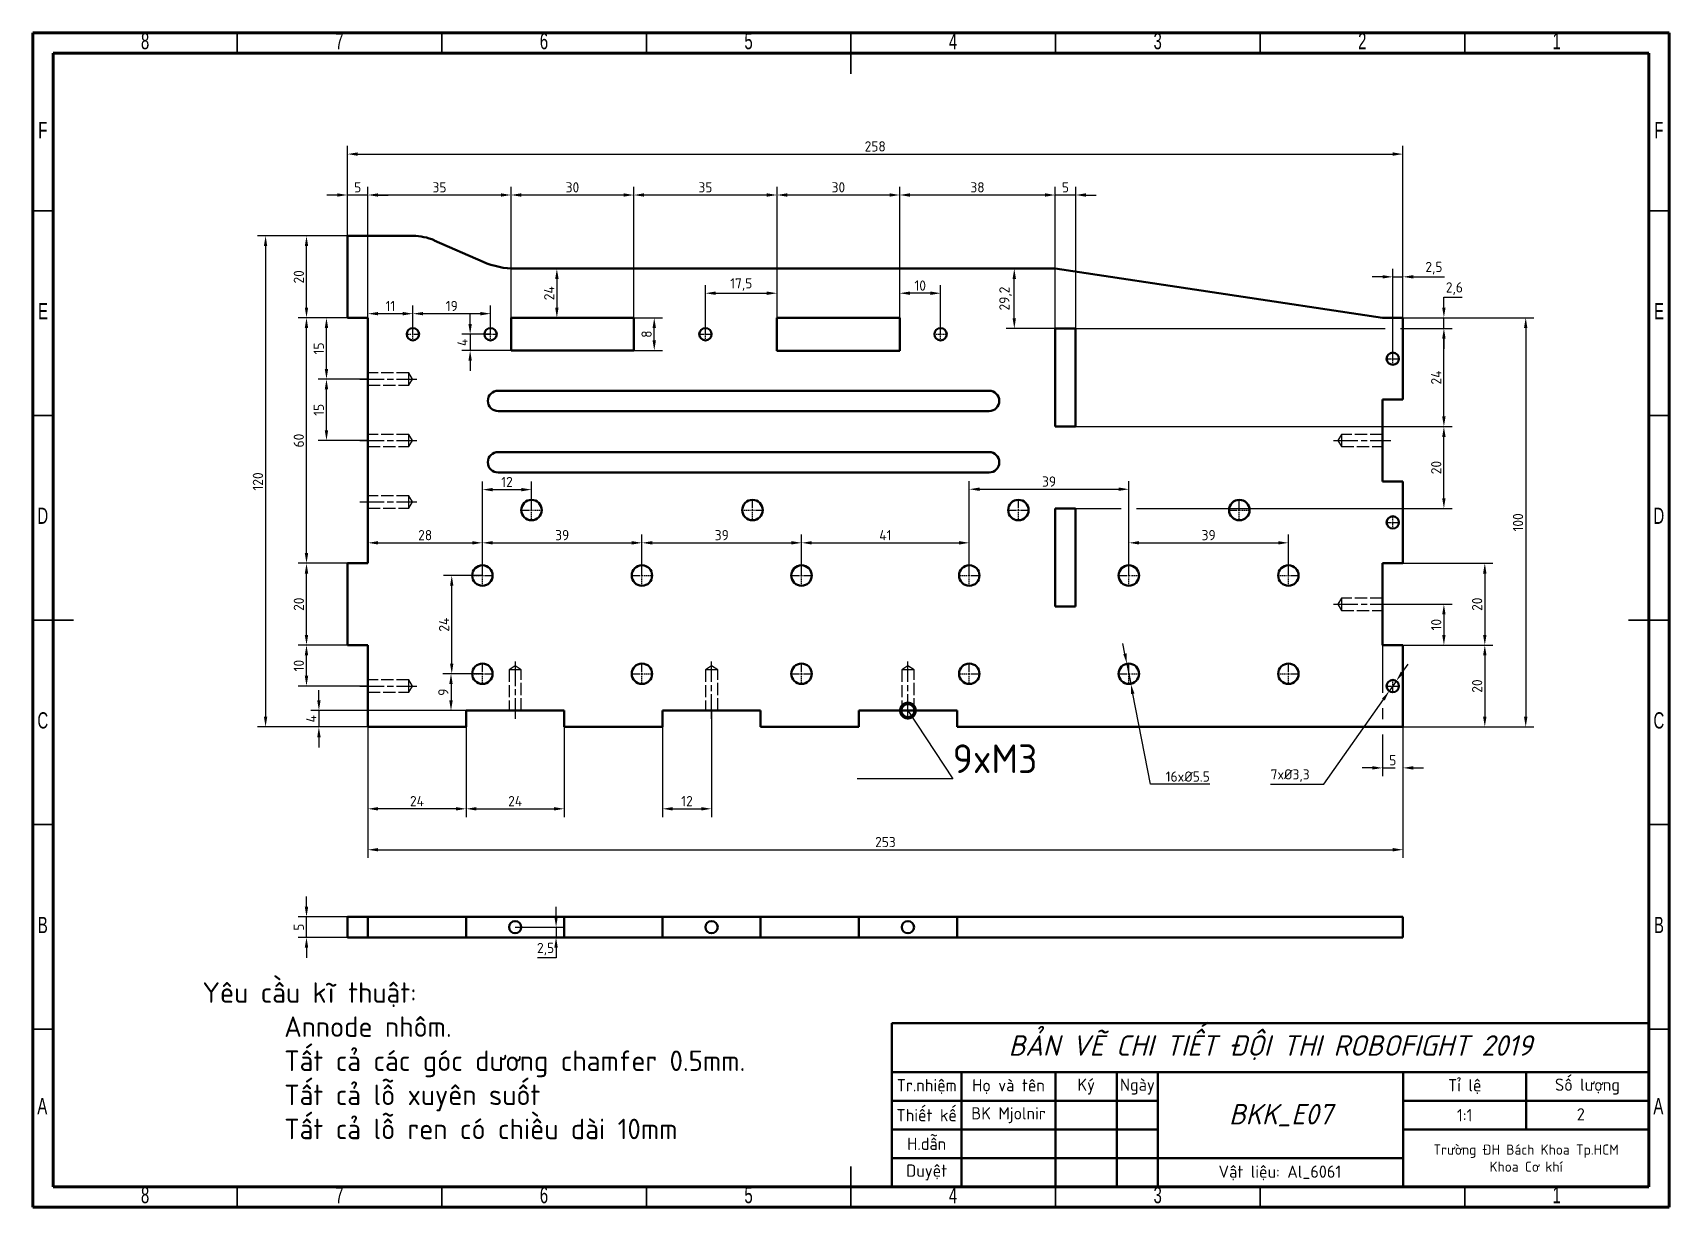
# Model space of a CAD drawing. Header units: millimetres. Extents: x -1615 to 4166, y 5 to 3174.
# Drawn here: x 1551.1 to 1951.1, y 5 to 292 of the extents above; entities that cross this region are included whole.
import ezdxf
from ezdxf import colors
from ezdxf.entities.mleader import LeaderData, LeaderLine
from ezdxf.math import Vec2, Vec3

# ---------------------------------------------------------------- set-up
doc = ezdxf.new("R2010")
doc.units = ezdxf.units.MM
doc.header["$LTSCALE"] = 0.25
doc.header["$PDSIZE"] = -1
for name, pattern in [('ACAD_ISO02W100', [15, 12, -3]), ('ACAD_ISO08W100', [36, 24, -3, 6, -3]), ('CENTER2', [1.125, 0.75, -0.125, 0.125, -0.125])]:
    doc.linetypes.add(name, pattern=pattern)
doc.layers.get('0').update_dxf_attribs({"lineweight": 50})
for name, color, linetype, lineweight in [('duong tam', 2, 'ACAD_ISO08W100', 25), ('kich thuoc', 1, 'Continuous', 25), ('Net dam', 7, 'Continuous', 50), ('netdut', 6, 'ACAD_ISO02W100', 25), ('van ban', 7, 'Continuous', 25)]:
    doc.layers.add(name, color=color, linetype=linetype, lineweight=lineweight)
doc.styles.add('SLDTEXTSTYLE0', font='TXT', dxfattribs={"width": 0.686449})
doc.styles.get("Standard").update_dxf_attribs({"font": ''})
doc.styles.add('tieng viet', font='')
doc.styles.get('Standard').set_extended_font_data('TCVN 7284')
doc.styles.get('tieng viet').set_extended_font_data('TCVN 7284')
doc.dimstyles.new('Ratio 1', dxfattribs={"dimtxt": 2.5, "dimasz": 2.5, "dimexe": 2, "dimexo": 0, "dimtad": 1, "dimtoh": 1, "dimdec": 1, "dimzin": 9, "dimtxsty": 'Standard', "dimcen": 2.5, "dimazin": 0, "dimtfac": 1, "dimtdec": 1, "dimtmove": 0, "dimatfit": 3, "dimfxl": 1, "dimtzin": 1, "dimarcsym": 0})
doc.dimstyles.new('Ratio 2', dxfattribs={"dimtxt": 2.5, "dimasz": 2.5, "dimexe": 2, "dimexo": 0, "dimtad": 1, "dimtoh": 1, "dimdec": 1, "dimlfac": 2, "dimzin": 9, "dimtxsty": 'Standard', "dimcen": 2.5, "dimazin": 2, "dimtfac": 1, "dimtdec": 1, "dimtmove": 0, "dimatfit": 3, "dimfxl": 1, "dimtzin": 1, "dimarcsym": 0})

msp = doc.modelspace()

# ---------------------------------------------------------------- texts
at = {"color": 7, "linetype": 'Continuous', "lineweight": 0, "char_height": 3.969, "attachment_point": 2, "style": 'SLDTEXTSTYLE0'}
for s, insert in [('8', (1578.545, 291.968)), ('6', (1676.045, 291.968)), ('3', (1826.045, 291.968)), ('2', (1876.045, 291.968)), ('7', (1626.045, 291.968)), ('5', (1726.045, 291.968)), ('4', (1776.045, 291.968)), ('1', (1923.545, 291.968)), ('F', (1553.542, 270.218)), ('F', (1948.542, 270.218)), ('E', (1553.592, 225.968)), ('E', (1948.592, 225.968)), ('D', (1553.537, 175.968)), ('D', (1948.537, 175.968)), ('C', (1553.543, 125.968)), ('C', (1948.543, 125.968)), ('B', (1553.555, 75.968)), ('B', (1948.555, 75.968)), ('A', (1553.424, 31.718)), ('A', (1948.424, 31.718)), ('8', (1578.545, 9.968)), ('7', (1626.045, 9.968)), ('6', (1676.045, 9.968)), ('5', (1726.045, 9.968)), ('4', (1776.045, 9.968)), ('3', (1826.045, 9.968)), ('1', (1923.545, 9.968))]:
    msp.add_mtext(s, dxfattribs=dict(at, insert=insert))
at = {"layer": 'van ban', "attachment_point": 1}
for s, width, insert, char_height in [('Yêu cầu kĩ thuật:\\P^IAnnode nhôm.\\P^ITất cả các góc dương chamfer 0.5mm.\\P^ITất cả lỗ xuyên suốt\\P^ITất cả lỗ ren có chiều dài 10mm^I', 154.33451, (1592.555, 59.972), 5), ('2', 30, (1928.493, 29.214), 3), ('Vật liệu: Al_6061', 60, (1840.914, 15.209), 3)]:
    msp.add_mtext_dynamic_manual_height_columns(s, width=width, gutter_width=17.5, heights=[0], dxfattribs=dict(at, insert=insert, char_height=char_height))
at = {"layer": 'van ban', "attachment_point": 5, "style": 'tieng viet'}
for s, width, insert, char_height in [('{\\fTCVN 7284|b0|i1|c0|p34;BẢN VẼ CHI TIẾT ĐỘI THI ROBOFIGHT 2019}', 185, (1853.584, 44), 5), ('Tr.nhiệm', 17, (1769.584, 34.5), 3), ('Họ và tên', 23, (1789.584, 34.5), 3), ('Ký', 15, (1808.584, 34.5), 3), ('Ngày', 10, (1821.084, 34.5), 3), ('Tỉ lệ', 30, (1901.084, 34.5), 3), ('Số lượng', 30, (1931.084, 34.5), 3), ('Thiết kế', 17, (1769.584, 27.5), 3), ('BK Mjolnir', 23, (1789.584, 27.5), 3), ('{\\fTCVN 7284|b0|i1|c0|p34;BKK_E07}', 60, (1856.084, 27.5), 5), ('1:1', 30, (1901.084, 27.5), 3), ('H.dẫn', 17, (1769.584, 20.5), 3), ('\\pxsm1;Trường ĐH Bách Khoa Tp.HCM\\PKhoa Cơ khí', 60, (1916.084, 17), 2.5), ('Duyệt', 17, (1769.584, 13.5), 3)]:
    msp.add_mtext_dynamic_manual_height_columns(s, width=width, gutter_width=12.5, heights=[0], dxfattribs=dict(at, insert=insert, char_height=char_height))

# ---------------------------------------------------------------- blocks, each defined once
blk = doc.blocks.new('*U316')
at = {"layer": 'duong tam', "color": 0, "linetype": 'CENTER2', "transparency": 16777216}
for p, q in [((-1.62, 0), (-0.3, 0)), ((0, 0.3), (0, 1.62)), ((0.3, 0), (1.62, 0)), ((0, -1.62), (0, -0.3))]:
    blk.add_line(p, q, dxfattribs=at)
at = {"layer": 'duong tam', "color": 0, "linetype": 'Continuous', "transparency": 16777216}
for p, q in [((-0.15, 0), (0.15, 0)), ((0, -0.15), (0, 0.15))]:
    blk.add_line(p, q, dxfattribs=at)
blk = doc.blocks.new('*U317')
at = {"layer": 'duong tam', "color": 0, "linetype": 'CENTER2', "transparency": 16777216}
for p, q in [((-1.62, 0), (-0.3, 0)), ((0, 0.3), (0, 1.62)), ((0.3, 0), (1.62, 0)), ((0, -1.62), (0, -0.3))]:
    blk.add_line(p, q, dxfattribs=at)
at = {"layer": 'duong tam', "color": 0, "linetype": 'Continuous', "transparency": 16777216}
for p, q in [((-0.15, 0), (0.15, 0)), ((0, -0.15), (0, 0.15))]:
    blk.add_line(p, q, dxfattribs=at)
blk = doc.blocks.new('*U318')
at = {"layer": 'duong tam', "color": 0, "linetype": 'CENTER2', "transparency": 16777216}
for p, q in [((-2.62, 0), (-0.5, 0)), ((0, 0.5), (0, 2.62)), ((0.5, 0), (2.62, 0)), ((0, -2.62), (0, -0.5))]:
    blk.add_line(p, q, dxfattribs=at)
at = {"layer": 'duong tam', "color": 0, "linetype": 'Continuous', "transparency": 16777216}
for p, q in [((-0.25, 0), (0.25, 0)), ((0, -0.25), (0, 0.25))]:
    blk.add_line(p, q, dxfattribs=at)
blk = doc.blocks.new('*U319')
at = {"layer": 'duong tam', "color": 0, "linetype": 'CENTER2', "transparency": 16777216}
for p, q in [((-2.62, 0), (-0.5, 0)), ((0, 0.5), (0, 2.62)), ((0.5, 0), (2.62, 0)), ((0, -2.62), (0, -0.5))]:
    blk.add_line(p, q, dxfattribs=at)
at = {"layer": 'duong tam', "color": 0, "linetype": 'Continuous', "transparency": 16777216}
for p, q in [((-0.25, 0), (0.25, 0)), ((0, -0.25), (0, 0.25))]:
    blk.add_line(p, q, dxfattribs=at)
blk = doc.blocks.new('*U320')
at = {"layer": 'duong tam', "color": 0, "linetype": 'CENTER2', "transparency": 16777216}
for p, q in [((-2.62, 0), (-0.5, 0)), ((0, 0.5), (0, 2.62)), ((0.5, 0), (2.62, 0)), ((0, -2.62), (0, -0.5))]:
    blk.add_line(p, q, dxfattribs=at)
at = {"layer": 'duong tam', "color": 0, "linetype": 'Continuous', "transparency": 16777216}
for p, q in [((-0.25, 0), (0.25, 0)), ((0, -0.25), (0, 0.25))]:
    blk.add_line(p, q, dxfattribs=at)
blk = doc.blocks.new('*U321')
at = {"layer": 'duong tam', "color": 0, "linetype": 'CENTER2', "transparency": 16777216}
for p, q in [((-2.62, 0), (-0.5, 0)), ((0, 0.5), (0, 2.62)), ((0.5, 0), (2.62, 0)), ((0, -2.62), (0, -0.5))]:
    blk.add_line(p, q, dxfattribs=at)
at = {"layer": 'duong tam', "color": 0, "linetype": 'Continuous', "transparency": 16777216}
for p, q in [((-0.25, 0), (0.25, 0)), ((0, -0.25), (0, 0.25))]:
    blk.add_line(p, q, dxfattribs=at)
blk = doc.blocks.new('*U322')
at = {"layer": 'duong tam', "color": 0, "linetype": 'CENTER2', "transparency": 16777216}
for p, q in [((-2.62, 0), (-0.5, 0)), ((0, 0.5), (0, 2.62)), ((0.5, 0), (2.62, 0)), ((0, -2.62), (0, -0.5))]:
    blk.add_line(p, q, dxfattribs=at)
at = {"layer": 'duong tam', "color": 0, "linetype": 'Continuous', "transparency": 16777216}
for p, q in [((-0.25, 0), (0.25, 0)), ((0, -0.25), (0, 0.25))]:
    blk.add_line(p, q, dxfattribs=at)
blk = doc.blocks.new('*U323')
at = {"layer": 'duong tam', "color": 0, "linetype": 'CENTER2', "transparency": 16777216}
for p, q in [((-2.62, 0), (-0.5, 0)), ((0, 0.5), (0, 2.62)), ((0.5, 0), (2.62, 0)), ((0, -2.62), (0, -0.5))]:
    blk.add_line(p, q, dxfattribs=at)
at = {"layer": 'duong tam', "color": 0, "linetype": 'Continuous', "transparency": 16777216}
for p, q in [((-0.25, 0), (0.25, 0)), ((0, -0.25), (0, 0.25))]:
    blk.add_line(p, q, dxfattribs=at)
blk = doc.blocks.new('*U324')
at = {"layer": 'duong tam', "color": 0, "linetype": 'CENTER2', "transparency": 16777216}
for p, q in [((-1.62, 0), (-0.3, 0)), ((0, 0.3), (0, 1.62)), ((0.3, 0), (1.62, 0)), ((0, -1.62), (0, -0.3))]:
    blk.add_line(p, q, dxfattribs=at)
at = {"layer": 'duong tam', "color": 0, "linetype": 'Continuous', "transparency": 16777216}
for p, q in [((-0.15, 0), (0.15, 0)), ((0, -0.15), (0, 0.15))]:
    blk.add_line(p, q, dxfattribs=at)
blk = doc.blocks.new('*U325')
at = {"layer": 'duong tam', "color": 0, "linetype": 'CENTER2', "transparency": 16777216}
for p, q in [((-2.62, 0), (-0.5, 0)), ((0, 0.5), (0, 2.62)), ((0.5, 0), (2.62, 0)), ((0, -2.62), (0, -0.5))]:
    blk.add_line(p, q, dxfattribs=at)
at = {"layer": 'duong tam', "color": 0, "linetype": 'Continuous', "transparency": 16777216}
for p, q in [((-0.25, 0), (0.25, 0)), ((0, -0.25), (0, 0.25))]:
    blk.add_line(p, q, dxfattribs=at)
blk = doc.blocks.new('*U326')
at = {"layer": 'duong tam', "color": 0, "linetype": 'CENTER2', "transparency": 16777216}
for p, q in [((-2.62, 0), (-0.5, 0)), ((0, 0.5), (0, 2.62)), ((0.5, 0), (2.62, 0)), ((0, -2.62), (0, -0.5))]:
    blk.add_line(p, q, dxfattribs=at)
at = {"layer": 'duong tam', "color": 0, "linetype": 'Continuous', "transparency": 16777216}
for p, q in [((-0.25, 0), (0.25, 0)), ((0, -0.25), (0, 0.25))]:
    blk.add_line(p, q, dxfattribs=at)
blk = doc.blocks.new('*U327')
at = {"layer": 'duong tam', "color": 0, "linetype": 'CENTER2', "transparency": 16777216}
for p, q in [((-1.62, 0), (-0.3, 0)), ((0, 0.3), (0, 1.62)), ((0.3, 0), (1.62, 0)), ((0, -1.62), (0, -0.3))]:
    blk.add_line(p, q, dxfattribs=at)
at = {"layer": 'duong tam', "color": 0, "linetype": 'Continuous', "transparency": 16777216}
for p, q in [((-0.15, 0), (0.15, 0)), ((0, -0.15), (0, 0.15))]:
    blk.add_line(p, q, dxfattribs=at)
blk = doc.blocks.new('*U328')
at = {"layer": 'duong tam', "color": 0, "linetype": 'CENTER2', "transparency": 16777216}
for p, q in [((-2.62, 0), (-0.5, 0)), ((0, 0.5), (0, 2.62)), ((0.5, 0), (2.62, 0)), ((0, -2.62), (0, -0.5))]:
    blk.add_line(p, q, dxfattribs=at)
at = {"layer": 'duong tam', "color": 0, "linetype": 'Continuous', "transparency": 16777216}
for p, q in [((-0.25, 0), (0.25, 0)), ((0, -0.25), (0, 0.25))]:
    blk.add_line(p, q, dxfattribs=at)
blk = doc.blocks.new('*U329')
at = {"layer": 'duong tam', "color": 0, "linetype": 'CENTER2', "transparency": 16777216}
for p, q in [((-2.62, 0), (-0.5, 0)), ((0, 0.5), (0, 2.62)), ((0.5, 0), (2.62, 0)), ((0, -2.62), (0, -0.5))]:
    blk.add_line(p, q, dxfattribs=at)
at = {"layer": 'duong tam', "color": 0, "linetype": 'Continuous', "transparency": 16777216}
for p, q in [((-0.25, 0), (0.25, 0)), ((0, -0.25), (0, 0.25))]:
    blk.add_line(p, q, dxfattribs=at)
blk = doc.blocks.new('*U330')
at = {"layer": 'duong tam', "color": 0, "linetype": 'CENTER2', "transparency": 16777216}
for p, q in [((-2.62, 0), (-0.5, 0)), ((0, 0.5), (0, 2.62)), ((0.5, 0), (2.62, 0)), ((0, -2.62), (0, -0.5))]:
    blk.add_line(p, q, dxfattribs=at)
at = {"layer": 'duong tam', "color": 0, "linetype": 'Continuous', "transparency": 16777216}
for p, q in [((-0.25, 0), (0.25, 0)), ((0, -0.25), (0, 0.25))]:
    blk.add_line(p, q, dxfattribs=at)
blk = doc.blocks.new('*U331')
at = {"layer": 'duong tam', "color": 0, "linetype": 'CENTER2', "transparency": 16777216}
for p, q in [((-2.62, 0), (-0.5, 0)), ((0, 0.5), (0, 2.62)), ((0.5, 0), (2.62, 0)), ((0, -2.62), (0, -0.5))]:
    blk.add_line(p, q, dxfattribs=at)
at = {"layer": 'duong tam', "color": 0, "linetype": 'Continuous', "transparency": 16777216}
for p, q in [((-0.25, 0), (0.25, 0)), ((0, -0.25), (0, 0.25))]:
    blk.add_line(p, q, dxfattribs=at)
blk = doc.blocks.new('*U332')
at = {"layer": 'duong tam', "color": 0, "linetype": 'CENTER2', "transparency": 16777216}
for p, q in [((-2.62, 0), (-0.5, 0)), ((0, 0.5), (0, 2.62)), ((0.5, 0), (2.62, 0)), ((0, -2.62), (0, -0.5))]:
    blk.add_line(p, q, dxfattribs=at)
at = {"layer": 'duong tam', "color": 0, "linetype": 'Continuous', "transparency": 16777216}
for p, q in [((-0.25, 0), (0.25, 0)), ((0, -0.25), (0, 0.25))]:
    blk.add_line(p, q, dxfattribs=at)
blk = doc.blocks.new('*U333')
at = {"layer": 'duong tam', "color": 0, "linetype": 'CENTER2', "transparency": 16777216}
for p, q in [((-2.62, 0), (-0.5, 0)), ((0, 0.5), (0, 2.62)), ((0.5, 0), (2.62, 0)), ((0, -2.62), (0, -0.5))]:
    blk.add_line(p, q, dxfattribs=at)
at = {"layer": 'duong tam', "color": 0, "linetype": 'Continuous', "transparency": 16777216}
for p, q in [((-0.25, 0), (0.25, 0)), ((0, -0.25), (0, 0.25))]:
    blk.add_line(p, q, dxfattribs=at)
blk = doc.blocks.new('*U334')
at = {"layer": 'duong tam', "color": 0, "linetype": 'CENTER2', "transparency": 16777216}
for p, q in [((-2.62, 0), (-0.5, 0)), ((0, 0.5), (0, 2.62)), ((0.5, 0), (2.62, 0)), ((0, -2.62), (0, -0.5))]:
    blk.add_line(p, q, dxfattribs=at)
at = {"layer": 'duong tam', "color": 0, "linetype": 'Continuous', "transparency": 16777216}
for p, q in [((-0.25, 0), (0.25, 0)), ((0, -0.25), (0, 0.25))]:
    blk.add_line(p, q, dxfattribs=at)
blk = doc.blocks.new('*U335')
at = {"layer": 'duong tam', "color": 0, "linetype": 'CENTER2', "transparency": 16777216}
for p, q in [((-2.62, 0), (-0.5, 0)), ((0, 0.5), (0, 2.62)), ((0.5, 0), (2.62, 0)), ((0, -2.62), (0, -0.5))]:
    blk.add_line(p, q, dxfattribs=at)
at = {"layer": 'duong tam', "color": 0, "linetype": 'Continuous', "transparency": 16777216}
for p, q in [((-0.25, 0), (0.25, 0)), ((0, -0.25), (0, 0.25))]:
    blk.add_line(p, q, dxfattribs=at)
blk = doc.blocks.new('*U336')
at = {"layer": 'duong tam', "color": 0, "linetype": 'CENTER2', "transparency": 16777216}
for p, q in [((-1.62, 0), (-0.3, 0)), ((0, 0.3), (0, 1.62)), ((0.3, 0), (1.62, 0)), ((0, -1.62), (0, -0.3))]:
    blk.add_line(p, q, dxfattribs=at)
at = {"layer": 'duong tam', "color": 0, "linetype": 'Continuous', "transparency": 16777216}
for p, q in [((-0.15, 0), (0.15, 0)), ((0, -0.15), (0, 0.15))]:
    blk.add_line(p, q, dxfattribs=at)
blk = doc.blocks.new('*U337')
at = {"layer": 'duong tam', "color": 0, "linetype": 'CENTER2', "transparency": 16777216}
for p, q in [((-1.62, 0), (-0.3, 0)), ((0, 0.3), (0, 1.62)), ((0.3, 0), (1.62, 0)), ((0, -1.62), (0, -0.3))]:
    blk.add_line(p, q, dxfattribs=at)
at = {"layer": 'duong tam', "color": 0, "linetype": 'Continuous', "transparency": 16777216}
for p, q in [((-0.15, 0), (0.15, 0)), ((0, -0.15), (0, 0.15))]:
    blk.add_line(p, q, dxfattribs=at)
blk = doc.blocks.new('*U338')
at = {"layer": 'duong tam', "color": 0, "linetype": 'CENTER2', "transparency": 16777216}
for p, q in [((-1.62, 0), (-0.3, 0)), ((0, 0.3), (0, 1.62)), ((0.3, 0), (1.62, 0)), ((0, -1.62), (0, -0.3))]:
    blk.add_line(p, q, dxfattribs=at)
at = {"layer": 'duong tam', "color": 0, "linetype": 'Continuous', "transparency": 16777216}
for p, q in [((-0.15, 0), (0.15, 0)), ((0, -0.15), (0, 0.15))]:
    blk.add_line(p, q, dxfattribs=at)
blk = doc.blocks.new('*D339')
at = {"layer": 'Defpoints', "color": 0, "transparency": 16777216}
for p in [(1633, 122.37), (1886, 122.37), (1886, 92.37)]:
    blk.add_point(p, dxfattribs=at)
at = {"layer": 'kich thuoc', "color": 0, "lineweight": -2, "transparency": 16777216}
for p, q in [((1633, 122.37), (1633, 90.37)), ((1886, 122.37), (1886, 90.37)), ((1635.5, 92.37), (1883.5, 92.37))]:
    blk.add_line(p, q, dxfattribs=at)
at = {"layer": 'kich thuoc', "color": 0, "transparency": 16777216}
for points in [[(1635.5, 92.79), (1635.5, 91.96), (1633, 92.37)], [(1883.5, 92.79), (1883.5, 91.96), (1886, 92.37)]]:
    blk.add_solid(points, dxfattribs=at)
at = {"layer": 'kich thuoc', "color": 0, "transparency": 16777216, "insert": (1759.5, 94.25), "char_height": 2.5, "attachment_point": 5}
blk.add_mtext('253', dxfattribs=at)
blk = doc.blocks.new('*D340')
at = {"layer": 'Defpoints', "color": 0, "transparency": 16777216}
for p in [(1633, 122.37), (1657, 122.37), (1633, 102.37)]:
    blk.add_point(p, dxfattribs=at)
at = {"layer": 'kich thuoc', "color": 0, "lineweight": -2, "transparency": 16777216}
for p, q in [((1633, 122.37), (1633, 100.37)), ((1657, 122.37), (1657, 100.37)), ((1654.5, 102.37), (1635.5, 102.37))]:
    blk.add_line(p, q, dxfattribs=at)
at = {"layer": 'kich thuoc', "color": 0, "transparency": 16777216}
for points in [[(1635.5, 102.79), (1635.5, 101.96), (1633, 102.37)], [(1654.5, 102.79), (1654.5, 101.96), (1657, 102.37)]]:
    blk.add_solid(points, dxfattribs=at)
at = {"layer": 'kich thuoc', "color": 0, "transparency": 16777216, "insert": (1645, 104.25), "char_height": 2.5, "attachment_point": 5}
blk.add_mtext('24', dxfattribs=at)
blk = doc.blocks.new('*D341')
at = {"layer": 'Defpoints', "color": 0, "transparency": 16777216}
for p in [(1657, 122.37), (1681, 122.37), (1681, 102.37)]:
    blk.add_point(p, dxfattribs=at)
at = {"layer": 'kich thuoc', "color": 0, "lineweight": -2, "transparency": 16777216}
for p, q in [((1657, 122.37), (1657, 100.37)), ((1681, 122.37), (1681, 100.37)), ((1659.5, 102.37), (1678.5, 102.37))]:
    blk.add_line(p, q, dxfattribs=at)
at = {"layer": 'kich thuoc', "color": 0, "transparency": 16777216}
for points in [[(1659.5, 102.79), (1659.5, 101.96), (1657, 102.37)], [(1678.5, 102.79), (1678.5, 101.96), (1681, 102.37)]]:
    blk.add_solid(points, dxfattribs=at)
at = {"layer": 'kich thuoc', "color": 0, "transparency": 16777216, "insert": (1669, 104.25), "char_height": 2.5, "attachment_point": 5}
blk.add_mtext('24', dxfattribs=at)
blk = doc.blocks.new('*D342')
at = {"layer": 'Defpoints', "color": 0, "transparency": 16777216}
for p in [(1717, 126.37), (1705, 122.37), (1717, 102.37)]:
    blk.add_point(p, dxfattribs=at)
at = {"layer": 'kich thuoc', "color": 0, "lineweight": -2, "transparency": 16777216}
for p, q in [((1717, 126.37), (1717, 100.37)), ((1705, 122.37), (1705, 100.37)), ((1707.5, 102.37), (1714.5, 102.37))]:
    blk.add_line(p, q, dxfattribs=at)
at = {"layer": 'kich thuoc', "color": 0, "transparency": 16777216}
for points in [[(1707.5, 102.79), (1707.5, 101.96), (1705, 102.37)], [(1714.5, 102.79), (1714.5, 101.96), (1717, 102.37)]]:
    blk.add_solid(points, dxfattribs=at)
at = {"layer": 'kich thuoc', "color": 0, "transparency": 16777216, "insert": (1711, 104.25), "char_height": 2.5, "attachment_point": 5}
blk.add_mtext('12', dxfattribs=at)
blk = doc.blocks.new('*D343')
at = {"layer": 'Defpoints', "color": 0, "transparency": 16777216}
for p in [(1628, 242.37), (1608, 122.37), (1633, 122.37)]:
    blk.add_point(p, dxfattribs=at)
at = {"layer": 'kich thuoc', "color": 0, "lineweight": -2, "transparency": 16777216}
for p, q in [((1628, 242.37), (1606, 242.37)), ((1608, 239.87), (1608, 124.87)), ((1633, 122.37), (1606, 122.37))]:
    blk.add_line(p, q, dxfattribs=at)
at = {"layer": 'kich thuoc', "color": 0, "transparency": 16777216}
for points in [[(1607.58, 239.87), (1608.41, 239.87), (1608, 242.37)], [(1607.58, 124.87), (1608.41, 124.87), (1608, 122.37)]]:
    blk.add_solid(points, dxfattribs=at)
at = {"layer": 'kich thuoc', "color": 0, "transparency": 16777216, "insert": (1606.12, 182.37), "char_height": 2.5, "attachment_point": 5, "rotation": 90}
blk.add_mtext('120', dxfattribs=at)
blk = doc.blocks.new('*D344')
at = {"layer": 'Defpoints', "color": 0, "transparency": 16777216}
for p in [(1618, 242.37), (1628, 242.37), (1628, 222.37)]:
    blk.add_point(p, dxfattribs=at)
at = {"layer": 'kich thuoc', "color": 0, "lineweight": -2, "transparency": 16777216}
for p, q in [((1628, 242.37), (1616, 242.37)), ((1618, 224.87), (1618, 239.87)), ((1628, 222.37), (1616, 222.37))]:
    blk.add_line(p, q, dxfattribs=at)
at = {"layer": 'kich thuoc', "color": 0, "transparency": 16777216}
for points in [[(1617.58, 239.87), (1618.41, 239.87), (1618, 242.37)], [(1617.58, 224.87), (1618.41, 224.87), (1618, 222.37)]]:
    blk.add_solid(points, dxfattribs=at)
at = {"layer": 'kich thuoc', "color": 0, "transparency": 16777216, "insert": (1616.12, 232.37), "char_height": 2.5, "attachment_point": 5, "rotation": 90}
blk.add_mtext('20', dxfattribs=at)
blk = doc.blocks.new('*D345')
at = {"layer": 'Defpoints', "color": 0, "transparency": 16777216}
for p in [(1618, 222.37), (1628, 222.37), (1628, 162.37)]:
    blk.add_point(p, dxfattribs=at)
at = {"layer": 'kich thuoc', "color": 0, "lineweight": -2, "transparency": 16777216}
for p, q in [((1628, 222.37), (1616, 222.37)), ((1618, 164.87), (1618, 219.87)), ((1628, 162.37), (1616, 162.37))]:
    blk.add_line(p, q, dxfattribs=at)
at = {"layer": 'kich thuoc', "color": 0, "transparency": 16777216}
for points in [[(1617.58, 219.87), (1618.41, 219.87), (1618, 222.37)], [(1617.58, 164.87), (1618.41, 164.87), (1618, 162.37)]]:
    blk.add_solid(points, dxfattribs=at)
at = {"layer": 'kich thuoc', "color": 0, "transparency": 16777216, "insert": (1616.12, 192.37), "char_height": 2.5, "attachment_point": 5, "rotation": 90}
blk.add_mtext('60', dxfattribs=at)
blk = doc.blocks.new('*D346')
at = {"layer": 'Defpoints', "color": 0, "transparency": 16777216}
for p in [(1618, 162.37), (1628, 162.37), (1628, 142.37)]:
    blk.add_point(p, dxfattribs=at)
at = {"layer": 'kich thuoc', "color": 0, "lineweight": -2, "transparency": 16777216}
for p, q in [((1628, 162.37), (1616, 162.37)), ((1618, 144.87), (1618, 159.87)), ((1628, 142.37), (1616, 142.37))]:
    blk.add_line(p, q, dxfattribs=at)
at = {"layer": 'kich thuoc', "color": 0, "transparency": 16777216}
for points in [[(1617.58, 159.87), (1618.41, 159.87), (1618, 162.37)], [(1617.58, 144.87), (1618.41, 144.87), (1618, 142.37)]]:
    blk.add_solid(points, dxfattribs=at)
at = {"layer": 'kich thuoc', "color": 0, "transparency": 16777216, "insert": (1616.12, 152.37), "char_height": 2.5, "attachment_point": 5, "rotation": 90}
blk.add_mtext('20', dxfattribs=at)
blk = doc.blocks.new('*D347')
at = {"layer": 'Defpoints', "color": 0, "transparency": 16777216}
for p in [(1886, 262.37), (1628, 242.37), (1886, 222.37)]:
    blk.add_point(p, dxfattribs=at)
at = {"layer": 'kich thuoc', "color": 0, "lineweight": -2, "transparency": 16777216}
for p, q in [((1628, 242.37), (1628, 264.37)), ((1886, 222.37), (1886, 264.37)), ((1630.5, 262.37), (1883.5, 262.37))]:
    blk.add_line(p, q, dxfattribs=at)
at = {"layer": 'kich thuoc', "color": 0, "transparency": 16777216}
for points in [[(1630.5, 262.79), (1630.5, 261.96), (1628, 262.37)], [(1883.5, 262.79), (1883.5, 261.96), (1886, 262.37)]]:
    blk.add_solid(points, dxfattribs=at)
at = {"layer": 'kich thuoc', "color": 0, "transparency": 16777216, "insert": (1757, 264.25), "char_height": 2.5, "attachment_point": 5}
blk.add_mtext('258', dxfattribs=at)
blk = doc.blocks.new('*D348')
at = {"layer": 'Defpoints', "color": 0, "transparency": 16777216}
for p in [(1628, 252.37), (1628, 242.37), (1633, 222.37)]:
    blk.add_point(p, dxfattribs=at)
at = {"layer": 'kich thuoc', "color": 0, "lineweight": -2, "transparency": 16777216}
for p, q in [((1625.5, 252.37), (1623, 252.37)), ((1628, 242.37), (1628, 254.37)), ((1633, 252.37), (1628, 252.37)), ((1633, 222.37), (1633, 254.37)), ((1635.5, 252.37), (1638, 252.37))]:
    blk.add_line(p, q, dxfattribs=at)
at = {"layer": 'kich thuoc', "color": 0, "transparency": 16777216}
for points in [[(1625.5, 252.79), (1625.5, 251.96), (1628, 252.37)], [(1635.5, 252.79), (1635.5, 251.96), (1633, 252.37)]]:
    blk.add_solid(points, dxfattribs=at)
at = {"layer": 'kich thuoc', "color": 0, "transparency": 16777216, "insert": (1630.5, 254.25), "char_height": 2.5, "attachment_point": 5}
blk.add_mtext('5', dxfattribs=at)
blk = doc.blocks.new('*D349')
at = {"layer": 'Defpoints', "color": 0, "transparency": 16777216}
for p in [(1633, 252.37), (1633, 222.37), (1668, 222.37)]:
    blk.add_point(p, dxfattribs=at)
at = {"layer": 'kich thuoc', "color": 0, "lineweight": -2, "transparency": 16777216}
for p, q in [((1633, 222.37), (1633, 254.37)), ((1665.5, 252.37), (1635.5, 252.37)), ((1668, 222.37), (1668, 254.37))]:
    blk.add_line(p, q, dxfattribs=at)
at = {"layer": 'kich thuoc', "color": 0, "transparency": 16777216}
for points in [[(1635.5, 252.79), (1635.5, 251.96), (1633, 252.37)], [(1665.5, 252.79), (1665.5, 251.96), (1668, 252.37)]]:
    blk.add_solid(points, dxfattribs=at)
at = {"layer": 'kich thuoc', "color": 0, "transparency": 16777216, "insert": (1650.5, 254.25), "char_height": 2.5, "attachment_point": 5}
blk.add_mtext('35', dxfattribs=at)
blk = doc.blocks.new('*D350')
at = {"layer": 'Defpoints', "color": 0, "transparency": 16777216}
for p in [(1668, 252.37), (1668, 222.37), (1698, 222.37)]:
    blk.add_point(p, dxfattribs=at)
at = {"layer": 'kich thuoc', "color": 0, "lineweight": -2, "transparency": 16777216}
for p, q in [((1668, 222.37), (1668, 254.37)), ((1695.5, 252.37), (1670.5, 252.37)), ((1698, 222.37), (1698, 254.37))]:
    blk.add_line(p, q, dxfattribs=at)
at = {"layer": 'kich thuoc', "color": 0, "transparency": 16777216}
for points in [[(1670.5, 252.79), (1670.5, 251.96), (1668, 252.37)], [(1695.5, 252.79), (1695.5, 251.96), (1698, 252.37)]]:
    blk.add_solid(points, dxfattribs=at)
at = {"layer": 'kich thuoc', "color": 0, "transparency": 16777216, "insert": (1683, 254.25), "char_height": 2.5, "attachment_point": 5}
blk.add_mtext('30', dxfattribs=at)
blk = doc.blocks.new('*D351')
at = {"layer": 'Defpoints', "color": 0, "transparency": 16777216}
for p in [(1698, 252.37), (1698, 222.37), (1733, 222.37)]:
    blk.add_point(p, dxfattribs=at)
at = {"layer": 'kich thuoc', "color": 0, "lineweight": -2, "transparency": 16777216}
for p, q in [((1698, 222.37), (1698, 254.37)), ((1730.5, 252.37), (1700.5, 252.37)), ((1733, 222.37), (1733, 254.37))]:
    blk.add_line(p, q, dxfattribs=at)
at = {"layer": 'kich thuoc', "color": 0, "transparency": 16777216}
for points in [[(1700.5, 252.79), (1700.5, 251.96), (1698, 252.37)], [(1730.5, 252.79), (1730.5, 251.96), (1733, 252.37)]]:
    blk.add_solid(points, dxfattribs=at)
at = {"layer": 'kich thuoc', "color": 0, "transparency": 16777216, "insert": (1715.5, 254.25), "char_height": 2.5, "attachment_point": 5}
blk.add_mtext('35', dxfattribs=at)
blk = doc.blocks.new('*D352')
at = {"layer": 'Defpoints', "color": 0, "transparency": 16777216}
for p in [(1733, 252.37), (1733, 222.37), (1763, 222.37)]:
    blk.add_point(p, dxfattribs=at)
at = {"layer": 'kich thuoc', "color": 0, "lineweight": -2, "transparency": 16777216}
for p, q in [((1733, 222.37), (1733, 254.37)), ((1760.5, 252.37), (1735.5, 252.37)), ((1763, 222.37), (1763, 254.37))]:
    blk.add_line(p, q, dxfattribs=at)
at = {"layer": 'kich thuoc', "color": 0, "transparency": 16777216}
for points in [[(1735.5, 252.79), (1735.5, 251.96), (1733, 252.37)], [(1760.5, 252.79), (1760.5, 251.96), (1763, 252.37)]]:
    blk.add_solid(points, dxfattribs=at)
at = {"layer": 'kich thuoc', "color": 0, "transparency": 16777216, "insert": (1748, 254.25), "char_height": 2.5, "attachment_point": 5}
blk.add_mtext('30', dxfattribs=at)
blk = doc.blocks.new('*D353')
at = {"layer": 'Defpoints', "color": 0, "transparency": 16777216}
for p in [(1763, 252.37), (1763, 222.37), (1801, 219.77)]:
    blk.add_point(p, dxfattribs=at)
at = {"layer": 'kich thuoc', "color": 0, "lineweight": -2, "transparency": 16777216}
for p, q in [((1763, 222.37), (1763, 254.37)), ((1798.5, 252.37), (1765.5, 252.37)), ((1801, 219.77), (1801, 254.37))]:
    blk.add_line(p, q, dxfattribs=at)
at = {"layer": 'kich thuoc', "color": 0, "transparency": 16777216}
for points in [[(1765.5, 252.79), (1765.5, 251.96), (1763, 252.37)], [(1798.5, 252.79), (1798.5, 251.96), (1801, 252.37)]]:
    blk.add_solid(points, dxfattribs=at)
at = {"layer": 'kich thuoc', "color": 0, "transparency": 16777216, "insert": (1782, 254.25), "char_height": 2.5, "attachment_point": 5}
blk.add_mtext('38', dxfattribs=at)
blk = doc.blocks.new('*D354')
at = {"layer": 'Defpoints', "color": 0, "transparency": 16777216}
for p in [(1801, 252.37), (1801, 219.77), (1806, 219.77)]:
    blk.add_point(p, dxfattribs=at)
at = {"layer": 'kich thuoc', "color": 0, "lineweight": -2, "transparency": 16777216}
for p, q in [((1798.5, 252.37), (1796, 252.37)), ((1801, 219.77), (1801, 254.37)), ((1806, 252.37), (1801, 252.37)), ((1806, 219.77), (1806, 254.37)), ((1808.5, 252.37), (1811, 252.37))]:
    blk.add_line(p, q, dxfattribs=at)
at = {"layer": 'kich thuoc', "color": 0, "transparency": 16777216}
for points in [[(1798.5, 252.79), (1798.5, 251.96), (1801, 252.37)], [(1808.5, 252.79), (1808.5, 251.96), (1806, 252.37)]]:
    blk.add_solid(points, dxfattribs=at)
at = {"layer": 'kich thuoc', "color": 0, "transparency": 16777216, "insert": (1803.5, 254.25), "char_height": 2.5, "attachment_point": 5}
blk.add_mtext('5', dxfattribs=at)
blk = doc.blocks.new('*D355')
at = {"layer": 'Defpoints', "color": 0, "transparency": 16777216}
for p in [(1886, 222.37), (1886, 122.37), (1916, 122.37)]:
    blk.add_point(p, dxfattribs=at)
at = {"layer": 'kich thuoc', "color": 0, "lineweight": -2, "transparency": 16777216}
for p, q in [((1886, 222.37), (1918, 222.37)), ((1916, 219.87), (1916, 124.87)), ((1886, 122.37), (1918, 122.37))]:
    blk.add_line(p, q, dxfattribs=at)
at = {"layer": 'kich thuoc', "color": 0, "transparency": 16777216}
for points in [[(1915.58, 219.87), (1916.41, 219.87), (1916, 222.37)], [(1915.58, 124.87), (1916.41, 124.87), (1916, 122.37)]]:
    blk.add_solid(points, dxfattribs=at)
at = {"layer": 'kich thuoc', "color": 0, "transparency": 16777216, "insert": (1914.12, 172.37), "char_height": 2.5, "attachment_point": 5, "rotation": 90}
blk.add_mtext('100', dxfattribs=at)
blk = doc.blocks.new('*D356')
at = {"layer": 'Defpoints', "color": 0, "transparency": 16777216}
for p in [(1886, 142.37), (1886, 122.37), (1906, 122.37)]:
    blk.add_point(p, dxfattribs=at)
at = {"layer": 'kich thuoc', "color": 0, "lineweight": -2, "transparency": 16777216}
for p, q in [((1886, 142.37), (1908, 142.37)), ((1906, 139.87), (1906, 124.87)), ((1886, 122.37), (1908, 122.37))]:
    blk.add_line(p, q, dxfattribs=at)
at = {"layer": 'kich thuoc', "color": 0, "transparency": 16777216}
for points in [[(1905.58, 139.87), (1906.41, 139.87), (1906, 142.37)], [(1905.58, 124.87), (1906.41, 124.87), (1906, 122.37)]]:
    blk.add_solid(points, dxfattribs=at)
at = {"layer": 'kich thuoc', "color": 0, "transparency": 16777216, "insert": (1904.12, 132.37), "char_height": 2.5, "attachment_point": 5, "rotation": 90}
blk.add_mtext('20', dxfattribs=at)
blk = doc.blocks.new('*D357')
at = {"layer": 'Defpoints', "color": 0, "transparency": 16777216}
for p in [(1886, 162.37), (1886, 142.37), (1906, 142.37)]:
    blk.add_point(p, dxfattribs=at)
at = {"layer": 'kich thuoc', "color": 0, "lineweight": -2, "transparency": 16777216}
for p, q in [((1886, 162.37), (1908, 162.37)), ((1906, 159.87), (1906, 144.87)), ((1886, 142.37), (1908, 142.37))]:
    blk.add_line(p, q, dxfattribs=at)
at = {"layer": 'kich thuoc', "color": 0, "transparency": 16777216}
for points in [[(1905.58, 159.87), (1906.41, 159.87), (1906, 162.37)], [(1905.58, 144.87), (1906.41, 144.87), (1906, 142.37)]]:
    blk.add_solid(points, dxfattribs=at)
at = {"layer": 'kich thuoc', "color": 0, "transparency": 16777216, "insert": (1904.12, 152.37), "char_height": 2.5, "attachment_point": 5, "rotation": 90}
blk.add_mtext('20', dxfattribs=at)
blk = doc.blocks.new('*D358')
at = {"layer": 'Defpoints', "color": 0, "transparency": 16777216}
for p in [(1881, 152.37), (1886, 142.37), (1896, 142.37)]:
    blk.add_point(p, dxfattribs=at)
at = {"layer": 'kich thuoc', "color": 0, "lineweight": -2, "transparency": 16777216}
for p, q in [((1881, 152.37), (1898, 152.37)), ((1896, 149.87), (1896, 144.87)), ((1886, 142.37), (1898, 142.37))]:
    blk.add_line(p, q, dxfattribs=at)
at = {"layer": 'kich thuoc', "color": 0, "transparency": 16777216}
for points in [[(1895.58, 149.87), (1896.41, 149.87), (1896, 152.37)], [(1895.58, 144.87), (1896.41, 144.87), (1896, 142.37)]]:
    blk.add_solid(points, dxfattribs=at)
at = {"layer": 'kich thuoc', "color": 0, "transparency": 16777216, "insert": (1894.12, 147.37), "char_height": 2.5, "attachment_point": 5, "rotation": 90}
blk.add_mtext('10', dxfattribs=at)
blk = doc.blocks.new('*D359')
at = {"layer": 'Defpoints', "color": 0, "transparency": 16777216}
for p in [(1886, 222.37), (1896, 222.37), (1806, 219.77)]:
    blk.add_point(p, dxfattribs=at)
at = {"layer": 'kich thuoc', "color": 0, "lineweight": -2, "transparency": 16777216}
for p, q in [((1896, 224.87), (1896, 227.37)), ((1896, 227.37), (1900.5, 227.37)), ((1887.87, 222.37), (1898, 222.37)), ((1896, 219.77), (1896, 222.37)), ((1806, 219.77), (1881.62, 219.77)), ((1885.37, 219.77), (1898, 219.77)), ((1896, 217.27), (1896, 214.77))]:
    blk.add_line(p, q, dxfattribs=at)
at = {"layer": 'kich thuoc', "color": 0, "transparency": 16777216}
for points in [[(1895.58, 224.87), (1896.41, 224.87), (1896, 222.37)], [(1895.58, 217.27), (1896.41, 217.27), (1896, 219.77)]]:
    blk.add_solid(points, dxfattribs=at)
at = {"layer": 'kich thuoc', "color": 0, "transparency": 16777216, "insert": (1898.56, 229.5), "char_height": 2.5, "attachment_point": 5}
blk.add_mtext('2,6', dxfattribs=at)
blk = doc.blocks.new('*D360')
at = {"layer": 'Defpoints', "color": 0, "transparency": 16777216}
for p in [(1806, 219.77), (1896, 219.77), (1806, 195.77)]:
    blk.add_point(p, dxfattribs=at)
at = {"layer": 'kich thuoc', "color": 0, "lineweight": -2, "transparency": 16777216}
for p, q in [((1806, 219.77), (1881.62, 219.77)), ((1885.37, 219.77), (1898, 219.77)), ((1896, 198.27), (1896, 217.27)), ((1806, 195.77), (1898, 195.77))]:
    blk.add_line(p, q, dxfattribs=at)
at = {"layer": 'kich thuoc', "color": 0, "transparency": 16777216}
for points in [[(1895.58, 217.27), (1896.41, 217.27), (1896, 219.77)], [(1895.58, 198.27), (1896.41, 198.27), (1896, 195.77)]]:
    blk.add_solid(points, dxfattribs=at)
at = {"layer": 'kich thuoc', "color": 0, "transparency": 16777216, "insert": (1894.12, 207.77), "char_height": 2.5, "attachment_point": 5, "rotation": 90}
blk.add_mtext('24', dxfattribs=at)
blk = doc.blocks.new('*D361')
at = {"layer": 'Defpoints', "color": 0, "transparency": 16777216}
for p in [(1806, 195.77), (1896, 195.77), (1806, 175.77)]:
    blk.add_point(p, dxfattribs=at)
at = {"layer": 'kich thuoc', "color": 0, "lineweight": -2, "transparency": 16777216}
for p, q in [((1806, 195.77), (1898, 195.77)), ((1896, 178.27), (1896, 193.27)), ((1806, 175.77), (1817.12, 175.77)), ((1820.87, 175.77), (1898, 175.77))]:
    blk.add_line(p, q, dxfattribs=at)
at = {"layer": 'kich thuoc', "color": 0, "transparency": 16777216}
for points in [[(1895.58, 193.27), (1896.41, 193.27), (1896, 195.77)], [(1895.58, 178.27), (1896.41, 178.27), (1896, 175.77)]]:
    blk.add_solid(points, dxfattribs=at)
at = {"layer": 'kich thuoc', "color": 0, "transparency": 16777216, "insert": (1894.12, 185.77), "char_height": 2.5, "attachment_point": 5, "rotation": 90}
blk.add_mtext('20', dxfattribs=at)
blk = doc.blocks.new('*D362')
at = {"layer": 'Defpoints', "color": 0, "transparency": 16777216}
for p in [(1818.52, 137.83), (1819.47, 132.92)]:
    blk.add_point(p, dxfattribs=at)
at = {"layer": 'kich thuoc', "color": 0, "lineweight": -2, "transparency": 16777216}
for p, q in [((1818.04, 140.28), (1817.56, 142.74)), ((1818.52, 137.83), (1819.47, 132.92)), ((1824.26, 108.38), (1819.95, 130.47)), ((1838.77, 108.38), (1824.26, 108.38))]:
    blk.add_line(p, q, dxfattribs=at)
at = {"layer": 'kich thuoc', "color": 0, "transparency": 16777216}
for points in [[(1818.45, 140.36), (1817.63, 140.2), (1818.52, 137.83)], [(1820.36, 130.55), (1819.54, 130.39), (1819.47, 132.92)]]:
    blk.add_solid(points, dxfattribs=at)
at = {"layer": 'kich thuoc', "color": 0, "transparency": 16777216, "insert": (1833.39, 110.25), "char_height": 2.5, "attachment_point": 5}
blk.add_mtext('16x%%C5.5', dxfattribs=at)
blk = doc.blocks.new('_DotSmall')
at = {"color": 0, "linetype": 'ByBlock', "const_width": 0.5}
blk.add_lwpolyline([(-0.0625, 0, 1), (0.0625, 0, 1)], format="xyb", close=True, dxfattribs=at)
blk = doc.blocks.new('*D363')
at = {"layer": 'Defpoints', "color": 0, "transparency": 16777216}
for p in [(1884.36, 133.6), (1882.64, 131.15)]:
    blk.add_point(p, dxfattribs=at)
at = {"layer": 'kich thuoc', "color": 0, "lineweight": -2, "transparency": 16777216}
for p, q in [((1885.79, 135.65), (1887.23, 137.7)), ((1884.36, 133.6), (1882.64, 131.15)), ((1866.67, 108.38), (1881.2, 129.1)), ((1853.6, 108.38), (1866.67, 108.38))]:
    blk.add_line(p, q, dxfattribs=at)
at = {"layer": 'kich thuoc', "color": 0, "transparency": 16777216}
for points in [[(1885.45, 135.89), (1886.13, 135.41), (1884.36, 133.6)], [(1880.86, 129.34), (1881.54, 128.86), (1882.64, 131.15)]]:
    blk.add_solid(points, dxfattribs=at)
at = {"layer": 'kich thuoc', "color": 0, "transparency": 16777216, "insert": (1858.41, 110.5), "char_height": 2.5, "attachment_point": 5}
blk.add_mtext('7x%%C3,3', dxfattribs=at)
blk = doc.blocks.new('*D364')
at = {"layer": 'Defpoints', "color": 0, "transparency": 16777216}
for p in [(1618, 75.95), (1628, 75.95), (1628, 70.95)]:
    blk.add_point(p, dxfattribs=at)
at = {"layer": 'kich thuoc', "color": 0, "lineweight": -2, "transparency": 16777216}
for p, q in [((1618, 78.45), (1618, 80.95)), ((1628, 75.95), (1616, 75.95)), ((1618, 70.95), (1618, 75.95)), ((1628, 70.95), (1616, 70.95)), ((1618, 68.45), (1618, 65.95))]:
    blk.add_line(p, q, dxfattribs=at)
at = {"layer": 'kich thuoc', "color": 0, "transparency": 16777216}
for points in [[(1617.58, 78.45), (1618.41, 78.45), (1618, 75.95)], [(1617.58, 68.45), (1618.41, 68.45), (1618, 70.95)]]:
    blk.add_solid(points, dxfattribs=at)
at = {"layer": 'kich thuoc', "color": 0, "transparency": 16777216, "insert": (1616.12, 73.45), "char_height": 2.5, "attachment_point": 5, "rotation": 90}
blk.add_mtext('5', dxfattribs=at)
blk = doc.blocks.new('*D634')
at = {"layer": 'Defpoints', "color": 0, "transparency": 16777216}
for p in [(1657, 126.37), (1621.03, 122.37), (1633, 122.37)]:
    blk.add_point(p, dxfattribs=at)
at = {"layer": 'kich thuoc', "color": 0, "lineweight": -2, "transparency": 16777216}
for p, q in [((1621.03, 128.87), (1621.03, 131.37)), ((1657, 126.37), (1619.03, 126.37)), ((1621.03, 126.37), (1621.03, 122.37)), ((1633, 122.37), (1619.03, 122.37)), ((1621.03, 119.87), (1621.03, 117.37))]:
    blk.add_line(p, q, dxfattribs=at)
at = {"layer": 'kich thuoc', "color": 0, "transparency": 16777216}
for points in [[(1620.62, 128.87), (1621.45, 128.87), (1621.03, 126.37)], [(1620.62, 119.87), (1621.45, 119.87), (1621.03, 122.37)]]:
    blk.add_solid(points, dxfattribs=at)
at = {"layer": 'kich thuoc', "color": 0, "transparency": 16777216, "insert": (1619.16, 124.37), "char_height": 2.5, "attachment_point": 5, "rotation": 90}
blk.add_mtext('4', dxfattribs=at)
blk = doc.blocks.new('*D635')
at = {"layer": 'Defpoints', "color": 0, "transparency": 16777216}
for p in [(1881, 142.37), (1886, 122.37), (1886, 112.37)]:
    blk.add_point(p, dxfattribs=at)
at = {"layer": 'kich thuoc', "color": 0, "lineweight": -2, "transparency": 16777216}
for p, q in [((1881, 142.37), (1881, 130.68)), ((1881, 126.93), (1881, 124.25)), ((1881, 120.5), (1881, 110.37)), ((1886, 120.5), (1886, 110.37)), ((1878.5, 112.37), (1876, 112.37)), ((1881, 112.37), (1884.12, 112.37)), ((1888.5, 112.37), (1891, 112.37))]:
    blk.add_line(p, q, dxfattribs=at)
at = {"layer": 'kich thuoc', "color": 0, "transparency": 16777216}
for points in [[(1878.5, 112.79), (1878.5, 111.96), (1881, 112.37)], [(1888.5, 112.79), (1888.5, 111.96), (1886, 112.37)]]:
    blk.add_solid(points, dxfattribs=at)
at = {"layer": 'kich thuoc', "color": 0, "transparency": 16777216, "insert": (1883.5, 114.25), "char_height": 2.5, "attachment_point": 5}
blk.add_mtext('5', dxfattribs=at)
blk = doc.blocks.new('*D721')
at = {"layer": 'Defpoints', "color": 0, "transparency": 16777216}
for p in [(1698, 222.37), (1703, 222.37), (1698, 214.37)]:
    blk.add_point(p, dxfattribs=at)
at = {"layer": 'kich thuoc', "color": 0, "lineweight": -2, "transparency": 16777216}
for p, q in [((1698, 222.37), (1705, 222.37)), ((1703, 216.87), (1703, 219.87)), ((1698, 214.37), (1705, 214.37))]:
    blk.add_line(p, q, dxfattribs=at)
at = {"layer": 'kich thuoc', "color": 0, "transparency": 16777216}
for points in [[(1702.58, 219.87), (1703.41, 219.87), (1703, 222.37)], [(1702.58, 216.87), (1703.41, 216.87), (1703, 214.37)]]:
    blk.add_solid(points, dxfattribs=at)
at = {"layer": 'kich thuoc', "color": 0, "transparency": 16777216, "insert": (1701.12, 218.37), "char_height": 2.5, "attachment_point": 5, "rotation": 90}
blk.add_mtext('8', dxfattribs=at)
blk = doc.blocks.new('*D722')
at = {"layer": 'Defpoints', "color": 0, "transparency": 16777216}
for p in [(1622.88, 222.37), (1628, 222.37), (1633, 207.37)]:
    blk.add_point(p, dxfattribs=at)
at = {"layer": 'kich thuoc', "color": 0, "lineweight": -2, "transparency": 16777216}
for p, q in [((1628, 222.37), (1620.88, 222.37)), ((1622.88, 209.87), (1622.88, 219.87)), ((1633, 207.37), (1620.88, 207.37))]:
    blk.add_line(p, q, dxfattribs=at)
at = {"layer": 'kich thuoc', "color": 0, "transparency": 16777216}
for points in [[(1622.46, 219.87), (1623.29, 219.87), (1622.88, 222.37)], [(1622.46, 209.87), (1623.29, 209.87), (1622.88, 207.37)]]:
    blk.add_solid(points, dxfattribs=at)
at = {"layer": 'kich thuoc', "color": 0, "transparency": 16777216, "insert": (1621, 214.87), "char_height": 2.5, "attachment_point": 5, "rotation": 90}
blk.add_mtext('15', dxfattribs=at)
blk = doc.blocks.new('*D723')
at = {"layer": 'Defpoints', "color": 0, "transparency": 16777216}
for p in [(1622.88, 207.37), (1633, 207.37), (1633, 192.37)]:
    blk.add_point(p, dxfattribs=at)
at = {"layer": 'kich thuoc', "color": 0, "lineweight": -2, "transparency": 16777216}
for p, q in [((1633, 207.37), (1620.88, 207.37)), ((1622.88, 194.87), (1622.88, 204.87)), ((1633, 192.37), (1620.88, 192.37))]:
    blk.add_line(p, q, dxfattribs=at)
at = {"layer": 'kich thuoc', "color": 0, "transparency": 16777216}
for points in [[(1622.46, 204.87), (1623.29, 204.87), (1622.88, 207.37)], [(1622.46, 194.87), (1623.29, 194.87), (1622.88, 192.37)]]:
    blk.add_solid(points, dxfattribs=at)
at = {"layer": 'kich thuoc', "color": 0, "transparency": 16777216, "insert": (1621, 199.87), "char_height": 2.5, "attachment_point": 5, "rotation": 90}
blk.add_mtext('15', dxfattribs=at)
blk = doc.blocks.new('*D724')
at = {"layer": 'Defpoints', "color": 0, "transparency": 16777216}
for p in [(1618, 142.37), (1628, 142.37), (1633, 132.37)]:
    blk.add_point(p, dxfattribs=at)
at = {"layer": 'kich thuoc', "color": 0, "lineweight": -2, "transparency": 16777216}
for p, q in [((1628, 142.37), (1616, 142.37)), ((1618, 134.87), (1618, 139.87)), ((1633, 132.37), (1616, 132.37))]:
    blk.add_line(p, q, dxfattribs=at)
at = {"layer": 'kich thuoc', "color": 0, "transparency": 16777216}
for points in [[(1617.58, 139.87), (1618.41, 139.87), (1618, 142.37)], [(1617.58, 134.87), (1618.41, 134.87), (1618, 132.37)]]:
    blk.add_solid(points, dxfattribs=at)
at = {"layer": 'kich thuoc', "color": 0, "transparency": 16777216, "insert": (1616.12, 137.37), "char_height": 2.5, "attachment_point": 5, "rotation": 90}
blk.add_mtext('10', dxfattribs=at)
blk = doc.blocks.new('*D725')
at = {"layer": 'Defpoints', "color": 0, "transparency": 16777216}
for p in [(1633, 223.37), (1633, 218.33), (1644, 218.33)]:
    blk.add_point(p, dxfattribs=at)
at = {"layer": 'kich thuoc', "color": 0, "lineweight": -2, "transparency": 16777216}
for p, q in [((1633, 218.33), (1633, 225.37)), ((1644, 218.33), (1644, 225.37)), ((1641.5, 223.37), (1635.5, 223.37))]:
    blk.add_line(p, q, dxfattribs=at)
at = {"layer": 'kich thuoc', "color": 0, "transparency": 16777216}
for points in [[(1635.5, 223.79), (1635.5, 222.96), (1633, 223.37)], [(1641.5, 223.79), (1641.5, 222.96), (1644, 223.37)]]:
    blk.add_solid(points, dxfattribs=at)
at = {"layer": 'kich thuoc', "color": 0, "transparency": 16777216, "insert": (1638.5, 225.25), "char_height": 2.5, "attachment_point": 5}
blk.add_mtext('11', dxfattribs=at)
blk = doc.blocks.new('*D726')
at = {"layer": 'Defpoints', "color": 0, "transparency": 16777216}
for p in [(1644, 223.37), (1644, 218.33), (1663, 218.33)]:
    blk.add_point(p, dxfattribs=at)
at = {"layer": 'kich thuoc', "color": 0, "lineweight": -2, "transparency": 16777216}
for p, q in [((1644, 218.33), (1644, 225.37)), ((1663, 218.33), (1663, 225.37)), ((1660.5, 223.37), (1646.5, 223.37))]:
    blk.add_line(p, q, dxfattribs=at)
at = {"layer": 'kich thuoc', "color": 0, "transparency": 16777216}
for points in [[(1646.5, 223.79), (1646.5, 222.96), (1644, 223.37)], [(1660.5, 223.79), (1660.5, 222.96), (1663, 223.37)]]:
    blk.add_solid(points, dxfattribs=at)
at = {"layer": 'kich thuoc', "color": 0, "transparency": 16777216, "insert": (1653.5, 225.25), "char_height": 2.5, "attachment_point": 5}
blk.add_mtext('19', dxfattribs=at)
blk = doc.blocks.new('*D727')
at = {"layer": 'Defpoints', "color": 0, "transparency": 16777216}
for p in [(1733, 228.37), (1733, 223.37), (1715.5, 218.33)]:
    blk.add_point(p, dxfattribs=at)
at = {"layer": 'kich thuoc', "color": 0, "lineweight": -2, "transparency": 16777216}
for p, q in [((1715.5, 218.33), (1715.5, 230.37)), ((1718, 228.37), (1730.5, 228.37)), ((1733, 223.37), (1733, 230.37))]:
    blk.add_line(p, q, dxfattribs=at)
at = {"layer": 'kich thuoc', "color": 0, "transparency": 16777216}
for points in [[(1718, 228.79), (1718, 227.96), (1715.5, 228.37)], [(1730.5, 228.79), (1730.5, 227.96), (1733, 228.37)]]:
    blk.add_solid(points, dxfattribs=at)
at = {"layer": 'kich thuoc', "color": 0, "transparency": 16777216, "insert": (1724.25, 230.5), "char_height": 2.5, "attachment_point": 5}
blk.add_mtext('17,5', dxfattribs=at)
blk = doc.blocks.new('*D728')
at = {"layer": 'Defpoints', "color": 0, "transparency": 16777216}
for p in [(1763, 228.37), (1763, 223.37), (1773, 218.33)]:
    blk.add_point(p, dxfattribs=at)
at = {"layer": 'kich thuoc', "color": 0, "lineweight": -2, "transparency": 16777216}
for p, q in [((1763, 223.37), (1763, 230.37)), ((1770.5, 228.37), (1765.5, 228.37)), ((1773, 218.33), (1773, 230.37))]:
    blk.add_line(p, q, dxfattribs=at)
at = {"layer": 'kich thuoc', "color": 0, "transparency": 16777216}
for points in [[(1765.5, 228.79), (1765.5, 227.96), (1763, 228.37)], [(1770.5, 228.79), (1770.5, 227.96), (1773, 228.37)]]:
    blk.add_solid(points, dxfattribs=at)
at = {"layer": 'kich thuoc', "color": 0, "transparency": 16777216, "insert": (1768, 230.25), "char_height": 2.5, "attachment_point": 5}
blk.add_mtext('10', dxfattribs=at)
blk = doc.blocks.new('*D729')
at = {"layer": 'Defpoints', "color": 0, "transparency": 16777216}
for p in [(1663, 218.33), (1658, 214.37), (1668, 214.37)]:
    blk.add_point(p, dxfattribs=at)
at = {"layer": 'kich thuoc', "color": 0, "lineweight": -2, "transparency": 16777216}
for p, q in [((1658, 220.83), (1658, 223.33)), ((1663, 218.33), (1656, 218.33)), ((1658, 218.33), (1658, 214.37)), ((1668, 214.37), (1656, 214.37)), ((1658, 211.87), (1658, 209.37))]:
    blk.add_line(p, q, dxfattribs=at)
at = {"layer": 'kich thuoc', "color": 0, "transparency": 16777216}
for points in [[(1657.58, 220.83), (1658.41, 220.83), (1658, 218.33)], [(1657.58, 211.87), (1658.41, 211.87), (1658, 214.37)]]:
    blk.add_solid(points, dxfattribs=at)
at = {"layer": 'kich thuoc', "color": 0, "transparency": 16777216, "insert": (1656.12, 216.35), "char_height": 2.5, "attachment_point": 5, "rotation": 90}
blk.add_mtext('4', dxfattribs=at)
blk = doc.blocks.new('*D730')
at = {"layer": 'Defpoints', "color": 0, "transparency": 16777216}
for p in [(1661, 167.37), (1633, 162.37), (1661, 159.37)]:
    blk.add_point(p, dxfattribs=at)
at = {"layer": 'kich thuoc', "color": 0, "lineweight": -2, "transparency": 16777216}
for p, q in [((1633, 162.37), (1633, 169.37)), ((1661, 159.37), (1661, 169.37)), ((1635.5, 167.37), (1658.5, 167.37))]:
    blk.add_line(p, q, dxfattribs=at)
at = {"layer": 'kich thuoc', "color": 0, "transparency": 16777216}
for points in [[(1635.5, 167.79), (1635.5, 166.96), (1633, 167.37)], [(1658.5, 167.79), (1658.5, 166.96), (1661, 167.37)]]:
    blk.add_solid(points, dxfattribs=at)
at = {"layer": 'kich thuoc', "color": 0, "transparency": 16777216, "insert": (1647, 169.25), "char_height": 2.5, "attachment_point": 5}
blk.add_mtext('28', dxfattribs=at)
blk = doc.blocks.new('*D731')
at = {"layer": 'Defpoints', "color": 0, "transparency": 16777216}
for p in [(1673, 180.37), (1673, 175.37), (1661, 159.37)]:
    blk.add_point(p, dxfattribs=at)
at = {"layer": 'kich thuoc', "color": 0, "lineweight": -2, "transparency": 16777216}
for p, q in [((1661, 159.37), (1661, 182.37)), ((1663.5, 180.37), (1670.5, 180.37)), ((1673, 175.37), (1673, 182.37))]:
    blk.add_line(p, q, dxfattribs=at)
at = {"layer": 'kich thuoc', "color": 0, "transparency": 16777216}
for points in [[(1663.5, 180.79), (1663.5, 179.96), (1661, 180.37)], [(1670.5, 180.79), (1670.5, 179.96), (1673, 180.37)]]:
    blk.add_solid(points, dxfattribs=at)
at = {"layer": 'kich thuoc', "color": 0, "transparency": 16777216, "insert": (1667, 182.25), "char_height": 2.5, "attachment_point": 5}
blk.add_mtext('12', dxfattribs=at)
blk = doc.blocks.new('*D732')
at = {"layer": 'Defpoints', "color": 0, "transparency": 16777216}
for p in [(1700, 167.37), (1661, 159.37), (1700, 159.37)]:
    blk.add_point(p, dxfattribs=at)
at = {"layer": 'kich thuoc', "color": 0, "lineweight": -2, "transparency": 16777216}
for p, q in [((1661, 159.37), (1661, 169.37)), ((1700, 159.37), (1700, 169.37)), ((1663.5, 167.37), (1697.5, 167.37))]:
    blk.add_line(p, q, dxfattribs=at)
at = {"layer": 'kich thuoc', "color": 0, "transparency": 16777216}
for points in [[(1663.5, 167.79), (1663.5, 166.96), (1661, 167.37)], [(1697.5, 167.79), (1697.5, 166.96), (1700, 167.37)]]:
    blk.add_solid(points, dxfattribs=at)
at = {"layer": 'kich thuoc', "color": 0, "transparency": 16777216, "insert": (1680.5, 169.25), "char_height": 2.5, "attachment_point": 5}
blk.add_mtext('39', dxfattribs=at)
blk = doc.blocks.new('*D733')
at = {"layer": 'Defpoints', "color": 0, "transparency": 16777216}
for p in [(1739, 167.37), (1700, 159.37), (1739, 159.37)]:
    blk.add_point(p, dxfattribs=at)
at = {"layer": 'kich thuoc', "color": 0, "lineweight": -2, "transparency": 16777216}
for p, q in [((1700, 159.37), (1700, 169.37)), ((1739, 159.37), (1739, 169.37)), ((1702.5, 167.37), (1736.5, 167.37))]:
    blk.add_line(p, q, dxfattribs=at)
at = {"layer": 'kich thuoc', "color": 0, "transparency": 16777216}
for points in [[(1702.5, 167.79), (1702.5, 166.96), (1700, 167.37)], [(1736.5, 167.79), (1736.5, 166.96), (1739, 167.37)]]:
    blk.add_solid(points, dxfattribs=at)
at = {"layer": 'kich thuoc', "color": 0, "transparency": 16777216, "insert": (1719.5, 169.25), "char_height": 2.5, "attachment_point": 5}
blk.add_mtext('39', dxfattribs=at)
blk = doc.blocks.new('*D734')
at = {"layer": 'Defpoints', "color": 0, "transparency": 16777216}
for p in [(1780, 167.37), (1739, 159.37), (1780, 159.37)]:
    blk.add_point(p, dxfattribs=at)
at = {"layer": 'kich thuoc', "color": 0, "lineweight": -2, "transparency": 16777216}
for p, q in [((1739, 159.37), (1739, 169.37)), ((1780, 159.37), (1780, 169.37)), ((1741.5, 167.37), (1777.5, 167.37))]:
    blk.add_line(p, q, dxfattribs=at)
at = {"layer": 'kich thuoc', "color": 0, "transparency": 16777216}
for points in [[(1741.5, 167.79), (1741.5, 166.96), (1739, 167.37)], [(1777.5, 167.79), (1777.5, 166.96), (1780, 167.37)]]:
    blk.add_solid(points, dxfattribs=at)
at = {"layer": 'kich thuoc', "color": 0, "transparency": 16777216, "insert": (1759.5, 169.25), "char_height": 2.5, "attachment_point": 5}
blk.add_mtext('41', dxfattribs=at)
blk = doc.blocks.new('*D735')
at = {"layer": 'Defpoints', "color": 0, "transparency": 16777216}
for p in [(1819, 180.47), (1780, 159.37), (1819, 159.37)]:
    blk.add_point(p, dxfattribs=at)
at = {"layer": 'kich thuoc', "color": 0, "lineweight": -2, "transparency": 16777216}
for p, q in [((1780, 159.37), (1780, 182.47)), ((1782.5, 180.47), (1816.5, 180.47)), ((1819, 159.37), (1819, 182.47))]:
    blk.add_line(p, q, dxfattribs=at)
at = {"layer": 'kich thuoc', "color": 0, "transparency": 16777216}
for points in [[(1782.5, 180.89), (1782.5, 180.06), (1780, 180.47)], [(1816.5, 180.89), (1816.5, 180.06), (1819, 180.47)]]:
    blk.add_solid(points, dxfattribs=at)
at = {"layer": 'kich thuoc', "color": 0, "transparency": 16777216, "insert": (1799.5, 182.35), "char_height": 2.5, "attachment_point": 5}
blk.add_mtext('39', dxfattribs=at)
blk = doc.blocks.new('*D736')
at = {"layer": 'Defpoints', "color": 0, "transparency": 16777216}
for p in [(1858, 167.37), (1819, 159.37), (1858, 159.37)]:
    blk.add_point(p, dxfattribs=at)
at = {"layer": 'kich thuoc', "color": 0, "lineweight": -2, "transparency": 16777216}
for p, q in [((1819, 159.37), (1819, 169.37)), ((1858, 159.37), (1858, 169.37)), ((1821.5, 167.37), (1855.5, 167.37))]:
    blk.add_line(p, q, dxfattribs=at)
at = {"layer": 'kich thuoc', "color": 0, "transparency": 16777216}
for points in [[(1821.5, 167.79), (1821.5, 166.96), (1819, 167.37)], [(1855.5, 167.79), (1855.5, 166.96), (1858, 167.37)]]:
    blk.add_solid(points, dxfattribs=at)
at = {"layer": 'kich thuoc', "color": 0, "transparency": 16777216, "insert": (1838.5, 169.25), "char_height": 2.5, "attachment_point": 5}
blk.add_mtext('39', dxfattribs=at)
blk = doc.blocks.new('*D737')
at = {"layer": 'Defpoints', "color": 0, "transparency": 16777216}
for p in [(1653.5, 159.37), (1661, 159.37), (1661, 135.37)]:
    blk.add_point(p, dxfattribs=at)
at = {"layer": 'kich thuoc', "color": 0, "lineweight": -2, "transparency": 16777216}
for p, q in [((1661, 159.37), (1651.5, 159.37)), ((1653.5, 137.87), (1653.5, 156.87)), ((1661, 135.37), (1651.5, 135.37))]:
    blk.add_line(p, q, dxfattribs=at)
at = {"layer": 'kich thuoc', "color": 0, "transparency": 16777216}
for points in [[(1653.08, 156.87), (1653.91, 156.87), (1653.5, 159.37)], [(1653.08, 137.87), (1653.91, 137.87), (1653.5, 135.37)]]:
    blk.add_solid(points, dxfattribs=at)
at = {"layer": 'kich thuoc', "color": 0, "transparency": 16777216, "insert": (1651.62, 147.37), "char_height": 2.5, "attachment_point": 5, "rotation": 90}
blk.add_mtext('24', dxfattribs=at)
blk = doc.blocks.new('*D738')
at = {"layer": 'Defpoints', "color": 0, "transparency": 16777216}
for p in [(1661, 135.37), (1653.32, 126.37), (1657, 126.37)]:
    blk.add_point(p, dxfattribs=at)
at = {"layer": 'kich thuoc', "color": 0, "lineweight": -2, "transparency": 16777216}
for p, q in [((1661, 135.37), (1651.32, 135.37)), ((1653.32, 132.87), (1653.32, 128.87)), ((1657, 126.37), (1651.32, 126.37))]:
    blk.add_line(p, q, dxfattribs=at)
at = {"layer": 'kich thuoc', "color": 0, "transparency": 16777216}
for points in [[(1652.9, 132.87), (1653.73, 132.87), (1653.32, 135.37)], [(1652.9, 128.87), (1653.73, 128.87), (1653.32, 126.37)]]:
    blk.add_solid(points, dxfattribs=at)
at = {"layer": 'kich thuoc', "color": 0, "transparency": 16777216, "insert": (1651.44, 130.87), "char_height": 2.5, "attachment_point": 5, "rotation": 90}
blk.add_mtext('9', dxfattribs=at)
blk = doc.blocks.new('*D739')
at = {"layer": 'Defpoints', "color": 0, "transparency": 16777216}
for p in [(1886, 232.37), (1886, 222.37), (1883.5, 212.37)]:
    blk.add_point(p, dxfattribs=at)
at = {"layer": 'kich thuoc', "color": 0, "lineweight": -2, "transparency": 16777216}
for p, q in [((1881, 232.37), (1878.5, 232.37)), ((1883.5, 212.37), (1883.5, 234.37)), ((1883.5, 232.37), (1886, 232.37)), ((1886, 222.37), (1886, 234.37)), ((1888.5, 232.37), (1896.12, 232.37))]:
    blk.add_line(p, q, dxfattribs=at)
at = {"layer": 'kich thuoc', "color": 0, "transparency": 16777216}
for points in [[(1881, 232.79), (1881, 231.96), (1883.5, 232.37)], [(1888.5, 232.79), (1888.5, 231.96), (1886, 232.37)]]:
    blk.add_solid(points, dxfattribs=at)
at = {"layer": 'kich thuoc', "color": 0, "transparency": 16777216, "insert": (1893.56, 234.5), "char_height": 2.5, "attachment_point": 5}
blk.add_mtext('2,5', dxfattribs=at)
blk = doc.blocks.new('*D740')
at = {"layer": 'Defpoints', "color": 0, "transparency": 16777216}
for p in [(1669, 73.45), (1669, 70.95), (1679, 70.95)]:
    blk.add_point(p, dxfattribs=at)
at = {"layer": 'kich thuoc', "color": 0, "lineweight": -2, "transparency": 16777216}
for p, q in [((1679, 75.95), (1679, 78.45)), ((1669, 73.45), (1681, 73.45)), ((1679, 73.45), (1679, 70.95)), ((1669, 70.95), (1681, 70.95)), ((1679, 68.45), (1679, 65.95)), ((1679, 65.95), (1674.5, 65.95))]:
    blk.add_line(p, q, dxfattribs=at)
at = {"layer": 'kich thuoc', "color": 0, "transparency": 16777216}
for points in [[(1678.58, 75.95), (1679.41, 75.95), (1679, 73.45)], [(1678.58, 68.45), (1679.41, 68.45), (1679, 70.95)]]:
    blk.add_solid(points, dxfattribs=at)
at = {"layer": 'kich thuoc', "color": 0, "transparency": 16777216, "insert": (1676.43, 68.08), "char_height": 2.5, "attachment_point": 5}
blk.add_mtext('2,5', dxfattribs=at)
blk = doc.blocks.new('*D1070')
at = {"layer": 'Defpoints', "color": 0, "transparency": 16777216}
for p in [(1669.19, 234.37), (1668, 222.37), (1679.19, 222.37)]:
    blk.add_point(p, dxfattribs=at)
at = {"layer": 'kich thuoc', "color": 0, "lineweight": -2, "transparency": 16777216}
for p, q in [((1669.19, 234.37), (1681.19, 234.37)), ((1679.19, 231.87), (1679.19, 224.87)), ((1668, 222.37), (1681.19, 222.37))]:
    blk.add_line(p, q, dxfattribs=at)
at = {"layer": 'kich thuoc', "color": 0, "transparency": 16777216}
for points in [[(1678.78, 231.87), (1679.61, 231.87), (1679.19, 234.37)], [(1678.78, 224.87), (1679.61, 224.87), (1679.19, 222.37)]]:
    blk.add_solid(points, dxfattribs=at)
at = {"layer": 'kich thuoc', "color": 0, "transparency": 16777216, "insert": (1677.32, 228.37), "char_height": 2.5, "attachment_point": 5, "rotation": 90}
blk.add_mtext('24', dxfattribs=at)
blk = doc.blocks.new('*D1071')
at = {"layer": 'Defpoints', "color": 0, "transparency": 16777216}
for p in [(1791, 234.37), (1801, 234.37), (1801, 219.77)]:
    blk.add_point(p, dxfattribs=at)
at = {"layer": 'kich thuoc', "color": 0, "lineweight": -2, "transparency": 16777216}
for p, q in [((1801, 234.37), (1789, 234.37)), ((1791, 222.27), (1791, 231.87)), ((1801, 219.77), (1789, 219.77))]:
    blk.add_line(p, q, dxfattribs=at)
at = {"layer": 'kich thuoc', "color": 0, "transparency": 16777216}
for points in [[(1790.58, 231.87), (1791.41, 231.87), (1791, 234.37)], [(1790.58, 222.27), (1791.41, 222.27), (1791, 219.77)]]:
    blk.add_solid(points, dxfattribs=at)
at = {"layer": 'kich thuoc', "color": 0, "transparency": 16777216, "insert": (1788.87, 227.07), "char_height": 2.5, "attachment_point": 5, "rotation": 90}
blk.add_mtext('29,2', dxfattribs=at)

# ---------------------------------------------------------------- dimensions: what is measured, and where the dimension line sits
at = {"layer": 'kich thuoc'}
for base, p1, p2, picture, middle in [((1885.996, 262.375), (1627.996, 242.375), (1885.996, 222.375), '*D347', (1756.996, 264.25)), ((1627.996, 252.375), (1632.996, 222.375), (1627.996, 242.375), '*D348', (1630.496, 254.25)), ((1632.996, 252.375), (1667.996, 222.375), (1632.996, 222.375), '*D349', (1650.496, 254.25)), ((1667.996, 252.375), (1697.996, 222.375), (1667.996, 222.375), '*D350', (1682.996, 254.25)), ((1697.996, 252.375), (1732.996, 222.375), (1697.996, 222.375), '*D351', (1715.496, 254.25)), ((1732.996, 252.375), (1762.996, 222.375), (1732.996, 222.375), '*D352', (1747.996, 254.25)), ((1762.996, 252.375), (1800.996, 219.775), (1762.996, 222.375), '*D353', (1781.996, 254.25)), ((1885.996, 232.375), (1883.496, 212.375), (1885.996, 222.375), '*D739', (1893.559, 234.5)), ((1732.996, 228.375), (1715.496, 218.328), (1732.996, 223.375), '*D727', (1724.246, 230.5)), ((1762.996, 228.375), (1772.996, 218.328), (1762.996, 223.375), '*D728', (1767.996, 230.25)), ((1632.996, 223.375), (1643.996, 218.328), (1632.996, 218.328), '*D725', (1638.496, 225.25)), ((1643.996, 223.375), (1662.996, 218.328), (1643.996, 218.328), '*D726', (1653.496, 225.25)), ((1672.996, 180.375), (1660.996, 159.375), (1672.996, 175.375), '*D731', (1666.996, 182.25)), ((1818.996, 180.472), (1779.996, 159.375), (1818.996, 159.375), '*D735', (1799.496, 182.347)), ((1660.996, 167.375), (1632.996, 162.375), (1660.996, 159.375), '*D730', (1646.996, 169.25)), ((1699.996, 167.375), (1660.996, 159.375), (1699.996, 159.375), '*D732', (1680.496, 169.25)), ((1738.996, 167.375), (1699.996, 159.375), (1738.996, 159.375), '*D733', (1719.496, 169.25)), ((1779.996, 167.375), (1738.996, 159.375), (1779.996, 159.375), '*D734', (1759.496, 169.25)), ((1857.996, 167.375), (1818.996, 159.375), (1857.996, 159.375), '*D736', (1838.496, 169.25)), ((1885.996, 112.375), (1880.996, 142.375), (1885.996, 122.375), '*D635', (1883.496, 114.25)), ((1716.996, 102.375), (1704.996, 122.375), (1716.996, 126.375), '*D342', (1710.996, 104.25)), ((1885.996, 92.375), (1632.996, 122.375), (1885.996, 122.375), '*D339', (1759.496, 94.25)), ((1632.996, 102.375), (1656.996, 122.375), (1632.996, 122.375), '*D340', (1644.996, 104.25)), ((1680.996, 102.375), (1656.996, 122.375), (1680.996, 122.375), '*D341', (1668.996, 104.25))]:
    dim = msp.add_linear_dim(base=base, p1=p1, p2=p2, dimstyle='Ratio 1', dxfattribs=at)
    dim.commit()
    dim.dimension.update_dxf_attribs({"geometry": picture, "text_midpoint": middle})
dim = msp.add_linear_dim(base=(1800.996, 252.375), p1=(1805.996, 219.775), p2=(1800.996, 219.775), dimstyle='Ratio 1', dxfattribs=at)
dim.commit()
dim.dimension.update_dxf_attribs({"geometry": '*D354', "text_midpoint": (1803.496, 252.375), "dimtype": 160})
for base, p1, p2, dimstyle, picture, middle in [((1607.996, 122.375), (1627.996, 242.375), (1632.996, 122.375), 'Ratio 1', '*D343', (1606.121, 182.375)), ((1617.996, 242.375), (1627.996, 222.375), (1627.996, 242.375), 'Ratio 1', '*D344', (1616.121, 232.375)), ((1679.193, 222.375), (1669.193, 234.375), (1667.996, 222.375), 'Ratio 2', '*D1070', (1677.318, 228.375)), ((1790.996, 234.375), (1800.996, 219.775), (1800.996, 234.375), 'Ratio 2', '*D1071', (1788.871, 227.075)), ((1895.996, 222.375), (1805.996, 219.775), (1885.996, 222.375), 'Ratio 1', '*D359', (1898.559, 229.5)), ((1617.996, 222.375), (1627.996, 162.375), (1627.996, 222.375), 'Ratio 1', '*D345', (1616.121, 192.375)), ((1622.875, 222.375), (1632.996, 207.375), (1627.996, 222.375), 'Ratio 1', '*D722', (1621, 214.875)), ((1657.996, 214.375), (1662.996, 218.328), (1667.996, 214.375), 'Ratio 1', '*D729', (1656.121, 216.352)), ((1702.996, 222.375), (1697.996, 214.375), (1697.996, 222.375), 'Ratio 1', '*D721', (1701.121, 218.375)), ((1915.996, 122.375), (1885.996, 222.375), (1885.996, 122.375), 'Ratio 1', '*D355', (1914.121, 172.375)), ((1895.996, 219.775), (1805.996, 195.775), (1805.996, 219.775), 'Ratio 1', '*D360', (1894.121, 207.775)), ((1622.875, 207.375), (1632.996, 192.375), (1632.996, 207.375), 'Ratio 1', '*D723', (1621, 199.875)), ((1895.996, 195.775), (1805.996, 175.775), (1805.996, 195.775), 'Ratio 1', '*D361', (1894.121, 185.775)), ((1617.996, 162.375), (1627.996, 142.375), (1627.996, 162.375), 'Ratio 1', '*D346', (1616.121, 152.375)), ((1905.996, 142.375), (1885.996, 162.375), (1885.996, 142.375), 'Ratio 1', '*D357', (1904.121, 152.375)), ((1653.496, 159.375), (1660.996, 135.375), (1660.996, 159.375), 'Ratio 1', '*D737', (1651.621, 147.375)), ((1617.996, 142.375), (1632.996, 132.375), (1627.996, 142.375), 'Ratio 1', '*D724', (1616.121, 137.375)), ((1905.996, 122.375), (1885.996, 142.375), (1885.996, 122.375), 'Ratio 1', '*D356', (1904.121, 132.375)), ((1653.316, 126.375), (1660.996, 135.375), (1656.996, 126.375), 'Ratio 1', '*D738', (1651.441, 130.875)), ((1617.996, 75.952), (1627.996, 70.952), (1627.996, 75.952), 'Ratio 1', '*D364', (1616.121, 73.452)), ((1678.996, 70.952), (1668.996, 73.452), (1668.996, 70.952), 'Ratio 1', '*D740', (1676.434, 68.077))]:
    dim = msp.add_linear_dim(base=base, p1=p1, p2=p2, angle=90, dimstyle=dimstyle, dxfattribs=at)
    dim.commit()
    dim.dimension.update_dxf_attribs({"geometry": picture, "text_midpoint": middle})
for base, p1, p2, picture, middle in [((1895.996, 142.375), (1880.996, 152.375), (1885.996, 142.375), '*D358', (1895.996, 147.375)), ((1621.033, 122.375), (1656.996, 126.375), (1632.996, 122.375), '*D634', (1621.033, 124.375))]:
    dim = msp.add_linear_dim(base=base, p1=p1, p2=p2, angle=90, dimstyle='Ratio 1', dxfattribs=at)
    dim.commit()
    dim.dimension.update_dxf_attribs({"geometry": picture, "text_midpoint": middle, "dimtype": 160})
for p1, p2, text, picture, middle in [((1818.518, 137.829), (1819.475, 132.921), '16x%%C5.5', '*D362', (1833.394, 108.376)), ((1884.358, 133.603), (1882.635, 131.147), '7x%%C3,3', '*D363', (1858.409, 108.376))]:
    dim = msp.add_diameter_dim_2p(p1=p1, p2=p2, text=text, dimstyle='Ratio 1', dxfattribs=at)
    dim.commit()
    dim.dimension.update_dxf_attribs({"geometry": picture, "text_midpoint": middle, "dimtype": 163})

# ---------------------------------------------------------------- linework, layer by layer
at = {"color": 7, "linetype": 'Continuous', "lineweight": 70}
for p, q in [((1551.084, 5), (1551.084, 292)), ((1551.084, 292), (1951.084, 292)), ((1951.084, 292), (1951.084, 5)), ((1556.084, 10), (1556.084, 287)), ((1556.084, 287), (1946.084, 287)), ((1946.084, 287), (1946.084, 10)), ((1946.084, 10), (1556.084, 10)), ((1951.084, 5), (1551.084, 5))]:
    msp.add_line(p, q, dxfattribs=at)
at = {"color": 7, "linetype": 'Continuous', "lineweight": 35}
for p, q in [((1601.084, 287), (1601.084, 292)), ((1651.084, 287), (1651.084, 292)), ((1701.084, 287), (1701.084, 292)), ((1751.084, 292), (1751.084, 282)), ((1751.084, 287), (1751.084, 292)), ((1801.084, 287), (1801.084, 292)), ((1851.084, 287), (1851.084, 292)), ((1901.084, 287), (1901.084, 292)), ((1556.084, 248.5), (1551.084, 248.5)), ((1946.084, 248.5), (1951.084, 248.5)), ((1556.084, 198.5), (1551.084, 198.5)), ((1946.084, 198.5), (1951.084, 198.5)), ((1551.084, 148.5), (1561.084, 148.5)), ((1556.084, 148.5), (1551.084, 148.5)), ((1951.084, 148.5), (1941.084, 148.5)), ((1946.084, 148.5), (1951.084, 148.5)), ((1556.084, 98.5), (1551.084, 98.5)), ((1946.084, 98.5), (1951.084, 98.5)), ((1556.084, 48.5), (1551.084, 48.5)), ((1946.084, 48.5), (1951.084, 48.5)), ((1751.084, 5), (1751.084, 15)), ((1601.084, 10), (1601.084, 5)), ((1651.084, 10), (1651.084, 5)), ((1701.084, 10), (1701.084, 5)), ((1751.084, 10), (1751.084, 5)), ((1801.084, 10), (1801.084, 5)), ((1851.084, 10), (1851.084, 5)), ((1901.084, 10), (1901.084, 5))]:
    msp.add_line(p, q, dxfattribs=at)
at = {"layer": 'duong tam'}
for p, q in [((1630.996, 207.375), (1644.996, 207.375)), ((1630.996, 192.375), (1644.996, 192.375)), ((1868.996, 192.375), (1882.996, 192.375)), ((1630.996, 177.375), (1644.996, 177.375)), ((1868.996, 152.375), (1882.996, 152.375)), ((1668.996, 138.375), (1668.996, 124.375)), ((1716.996, 124.375), (1716.996, 138.375)), ((1764.996, 124.375), (1764.996, 138.375)), ((1630.996, 132.375), (1644.996, 132.375))]:
    msp.add_line(p, q, dxfattribs=at)
at = {"layer": 'Net dam'}
for p, q in [((1627.996, 242.375), (1627.996, 222.375)), ((1644.087, 242.375), (1627.996, 242.375)), ((1661.154, 236.062), (1649.233, 241.295)), ((1800.996, 234.375), (1669.193, 234.375)), ((1880.996, 222.375), (1800.996, 234.375)), ((1632.996, 222.375), (1627.996, 222.375)), ((1632.996, 222.375), (1632.996, 162.375)), ((1697.996, 222.375), (1667.996, 222.375)), ((1667.996, 222.375), (1667.996, 214.375)), ((1697.996, 214.375), (1697.996, 222.375)), ((1762.996, 222.375), (1732.996, 222.375)), ((1732.996, 222.375), (1732.996, 214.328)), ((1762.996, 214.328), (1762.996, 222.375)), ((1880.996, 222.375), (1885.996, 222.375)), ((1885.996, 222.375), (1885.996, 202.375)), ((1805.996, 219.775), (1800.996, 219.775)), ((1800.996, 219.775), (1800.996, 195.775)), ((1805.996, 195.775), (1805.996, 219.775)), ((1667.996, 214.375), (1697.996, 214.375)), ((1732.996, 214.328), (1762.996, 214.328)), ((1664.82, 204.556), (1784.82, 204.556)), ((1885.996, 202.375), (1880.996, 202.375)), ((1880.996, 182.375), (1880.996, 202.375)), ((1664.82, 199.556), (1784.82, 199.556)), ((1800.996, 195.775), (1805.996, 195.775)), ((1784.82, 189.556), (1664.82, 189.556)), ((1664.82, 184.556), (1784.82, 184.556)), ((1880.996, 182.375), (1885.996, 182.375)), ((1885.996, 182.375), (1885.996, 162.375)), ((1805.996, 175.775), (1800.996, 175.775)), ((1800.996, 175.775), (1800.996, 151.775)), ((1805.996, 151.775), (1805.996, 175.775)), ((1627.996, 142.375), (1627.996, 162.375)), ((1632.996, 162.375), (1627.996, 162.375)), ((1885.996, 162.375), (1880.996, 162.375)), ((1880.996, 142.375), (1880.996, 162.375)), ((1800.996, 151.775), (1805.996, 151.775)), ((1632.996, 142.375), (1627.996, 142.375)), ((1632.996, 142.375), (1632.996, 122.375)), ((1880.996, 142.375), (1885.996, 142.375)), ((1885.996, 142.375), (1885.996, 122.375)), ((1656.996, 126.375), (1680.996, 126.375)), ((1656.996, 122.375), (1656.996, 126.375)), ((1680.996, 126.375), (1680.996, 122.375)), ((1704.996, 126.375), (1728.996, 126.375)), ((1704.996, 122.375), (1704.996, 126.375)), ((1728.996, 126.375), (1728.996, 122.375)), ((1752.996, 126.375), (1776.996, 126.375)), ((1752.996, 122.375), (1752.996, 126.375)), ((1776.996, 126.375), (1776.996, 122.375)), ((1632.996, 122.375), (1656.996, 122.375)), ((1680.996, 122.375), (1704.996, 122.375)), ((1728.996, 122.375), (1752.996, 122.375)), ((1776.996, 122.375), (1885.996, 122.375)), ((1627.996, 70.952), (1627.996, 75.952)), ((1632.996, 75.952), (1627.996, 75.952)), ((1632.996, 75.952), (1632.996, 70.952)), ((1632.996, 75.952), (1656.996, 75.952)), ((1656.996, 75.952), (1656.996, 70.952)), ((1656.996, 75.952), (1680.996, 75.952)), ((1680.996, 75.952), (1704.996, 75.952)), ((1680.996, 75.952), (1680.996, 70.952)), ((1704.996, 75.952), (1704.996, 70.952)), ((1704.996, 75.952), (1728.996, 75.952)), ((1728.996, 75.952), (1728.996, 70.952)), ((1728.996, 75.952), (1752.996, 75.952)), ((1752.996, 75.952), (1752.996, 70.952)), ((1752.996, 75.952), (1776.996, 75.952)), ((1776.996, 75.952), (1776.996, 70.952)), ((1776.996, 75.952), (1885.996, 75.952)), ((1885.996, 70.952), (1885.996, 75.952)), ((1627.996, 70.952), (1632.996, 70.952)), ((1632.996, 70.952), (1656.996, 70.952)), ((1656.996, 70.952), (1680.996, 70.952)), ((1680.996, 70.952), (1704.996, 70.952)), ((1704.996, 70.952), (1728.996, 70.952)), ((1728.996, 70.952), (1752.996, 70.952)), ((1752.996, 70.952), (1776.996, 70.952)), ((1776.996, 70.952), (1885.996, 70.952)), ((1761.084, 10), (1761.084, 50)), ((1761.084, 50), (1946.084, 50)), ((1946.084, 50), (1946.084, 10)), ((1761.084, 38), (1946.084, 38)), ((1778.084, 10), (1778.084, 38)), ((1801.084, 10), (1801.084, 38)), ((1816.084, 10), (1816.084, 38)), ((1826.084, 10), (1826.084, 38)), ((1886.084, 10), (1886.084, 38)), ((1916.084, 24), (1916.084, 38)), ((1761.084, 31), (1826.084, 31)), ((1886.084, 31), (1946.084, 31)), ((1761.084, 24), (1826.084, 24)), ((1886.084, 24), (1946.084, 24)), ((1761.084, 17), (1886.084, 17)), ((1946.084, 10), (1761.084, 10))]:
    msp.add_line(p, q, dxfattribs=at)
for centre, radius in [((1643.996, 218.328), 1.5), ((1662.996, 218.328), 1.5), ((1715.496, 218.328), 1.5), ((1772.996, 218.328), 1.5), ((1883.496, 212.375), 1.5), ((1672.996, 175.375), 2.5), ((1726.996, 175.375), 2.5), ((1791.996, 175.375), 2.5), ((1845.996, 175.375), 2.5), ((1883.496, 172.375), 1.5), ((1660.996, 159.375), 2.5), ((1699.996, 159.375), 2.5), ((1738.996, 159.375), 2.5), ((1779.996, 159.375), 2.5), ((1818.996, 159.375), 2.5), ((1857.996, 159.375), 2.5), ((1660.996, 135.375), 2.5), ((1699.996, 135.375), 2.5), ((1738.996, 135.375), 2.5), ((1779.996, 135.375), 2.5), ((1818.996, 135.375), 2.5), ((1857.996, 135.375), 2.5), ((1883.496, 132.375), 1.5), ((1668.996, 73.452), 1.5), ((1716.996, 73.452), 1.5), ((1764.996, 73.452), 1.5)]:
    msp.add_circle(centre, radius, dxfattribs=at)
for centre, radius, start, end in [((1644.087, 229.575), 12.8, 66.29854, 90), ((1669.193, 254.375), 20, 246.29854, 270), ((1664.82, 202.056), 2.5, 90, 270), ((1784.82, 202.056), 2.5, 270, 90), ((1664.82, 187.056), 2.5, 90, 270), ((1784.82, 187.056), 2.5, 270, 90)]:
    msp.add_arc(centre, radius, start, end, dxfattribs=at)
at = {"layer": 'netdut'}
for p, q in [((1642.996, 208.875), (1632.996, 208.875)), ((1642.996, 205.875), (1642.996, 208.875)), ((1643.898, 207.375), (1642.996, 208.875)), ((1632.996, 205.875), (1642.996, 205.875)), ((1642.996, 205.875), (1643.898, 207.375)), ((1642.996, 193.875), (1632.996, 193.875)), ((1642.996, 190.875), (1642.996, 193.875)), ((1643.898, 192.375), (1642.996, 193.875)), ((1642.996, 190.875), (1643.898, 192.375)), ((1870.996, 193.875), (1870.095, 192.375)), ((1870.095, 192.375), (1870.996, 190.875)), ((1870.996, 193.875), (1870.996, 192.375)), ((1880.996, 193.875), (1870.996, 193.875)), ((1870.996, 192.375), (1870.996, 190.875)), ((1632.996, 190.875), (1642.996, 190.875)), ((1870.996, 190.875), (1880.996, 190.875)), ((1642.996, 178.875), (1632.996, 178.875)), ((1642.996, 175.875), (1642.996, 178.875)), ((1643.898, 177.375), (1642.996, 178.875)), ((1642.996, 175.875), (1643.898, 177.375)), ((1632.996, 175.875), (1642.996, 175.875)), ((1870.996, 153.875), (1870.095, 152.375)), ((1870.095, 152.375), (1870.996, 150.875)), ((1870.996, 153.875), (1870.996, 152.375)), ((1880.996, 153.875), (1870.996, 153.875)), ((1870.996, 152.375), (1870.996, 150.875)), ((1870.996, 150.875), (1880.996, 150.875)), ((1668.996, 137.276), (1667.496, 136.375)), ((1668.996, 136.375), (1667.496, 136.375)), ((1667.496, 136.375), (1667.496, 126.375)), ((1670.496, 136.375), (1668.996, 137.276)), ((1670.496, 136.375), (1668.996, 136.375)), ((1670.496, 126.375), (1670.496, 136.375)), ((1716.996, 137.276), (1715.496, 136.375)), ((1716.996, 136.375), (1715.496, 136.375)), ((1715.496, 136.375), (1715.496, 126.375)), ((1718.496, 136.375), (1716.996, 137.276)), ((1718.496, 136.375), (1716.996, 136.375)), ((1718.496, 126.375), (1718.496, 136.375)), ((1764.996, 137.276), (1763.496, 136.375)), ((1764.996, 136.375), (1763.496, 136.375)), ((1763.496, 136.375), (1763.496, 126.375)), ((1766.496, 136.375), (1764.996, 137.276)), ((1766.496, 136.375), (1764.996, 136.375)), ((1766.496, 126.375), (1766.496, 136.375)), ((1642.996, 133.875), (1632.996, 133.875)), ((1642.996, 130.875), (1642.996, 133.875)), ((1643.898, 132.375), (1642.996, 133.875)), ((1642.996, 130.875), (1643.898, 132.375)), ((1632.996, 130.875), (1642.996, 130.875))]:
    msp.add_line(p, q, dxfattribs=at)

# ---------------------------------------------------------------- block references
at = {"layer": 'duong tam', "linetype": 'CENTER2'}
for name, p in [('*U316', (1643.996, 218.328)), ('*U317', (1662.996, 218.328)), ('*U324', (1715.496, 218.328)), ('*U327', (1772.996, 218.328)), ('*U338', (1883.496, 212.375)), ('*U318', (1672.996, 175.375)), ('*U323', (1726.996, 175.375)), ('*U328', (1791.996, 175.375)), ('*U333', (1845.996, 175.375)), ('*U337', (1883.496, 172.375)), ('*U319', (1660.996, 159.375)), ('*U321', (1699.996, 159.375)), ('*U325', (1738.996, 159.375)), ('*U329', (1779.996, 159.375)), ('*U332', (1818.996, 159.375)), ('*U334', (1857.996, 159.375)), ('*U320', (1660.996, 135.375)), ('*U322', (1699.996, 135.375)), ('*U326', (1738.996, 135.375)), ('*U330', (1779.996, 135.375)), ('*U331', (1818.996, 135.375)), ('*U335', (1857.996, 135.375)), ('*U336', (1883.496, 132.375))]:
    msp.add_blockref(name, p, dxfattribs=at)

msp.set_redraw_order([(e.dxf.handle, doc.entitydb.next_handle()) for e in msp.query("TEXT MTEXT ATTDEF DIMENSION ARC_DIMENSION")])  # texts and dimensions are drawn at this point

# ---------------------------------------------------------------- leaders
at = {"layer": 'kich thuoc'}
ml = msp.add_multileader_mtext('Standard', dxfattribs=at)
ml.set_content('9xM3', color=256, style='tieng viet')
ml.set_leader_properties(color=256, linetype='ByLayer', lineweight=-1)
ml.set_arrow_properties(name='DOTSMALL')
ml.build(insert=Vec2(0, 0))
ml.multileader.update_dxf_attribs({"text_left_attachment_type": 6, "text_right_attachment_type": 6, "dogleg_length": 0, "arrow_head_size": 7})
ctx = ml.context
ctx.base_point, ctx.char_height, ctx.arrow_head_size, ctx.landing_gap_size, ctx.plane_origin = Vec3(1775.951, 109.716), 7, 7, 0, Vec3(1764.996, 126.375)
ctx.left_attachment, ctx.right_attachment = 6, 6
notes = []
notes.append((ctx, [(0, (1, 1, 0), (1775.951, 109.716), (1, 0), 0, [(0, [(1764.996, 126.375)], 0, [])])]))
ctx.mtext.insert, ctx.mtext.flow_direction = Vec3(1775.951, 118.116), 5
for ctx, leaders in notes:
    for number, flags, end, landing, length, lines in leaders:
        leader = LeaderData()
        leader.index, (leader.has_last_leader_line, leader.has_dogleg_vector, leader.attachment_direction) = number, flags
        leader.last_leader_point, leader.dogleg_vector, leader.dogleg_length = Vec3(end), Vec3(landing), length
        for number, points, colour, breaks in lines:
            line = LeaderLine()
            line.index, line.vertices, line.color, line.breaks = number, Vec3.list(points), colors.encode_raw_color(colour), breaks
            leader.lines.append(line)
        ctx.leaders.append(leader)

doc.saveas('drawing.dxf')
